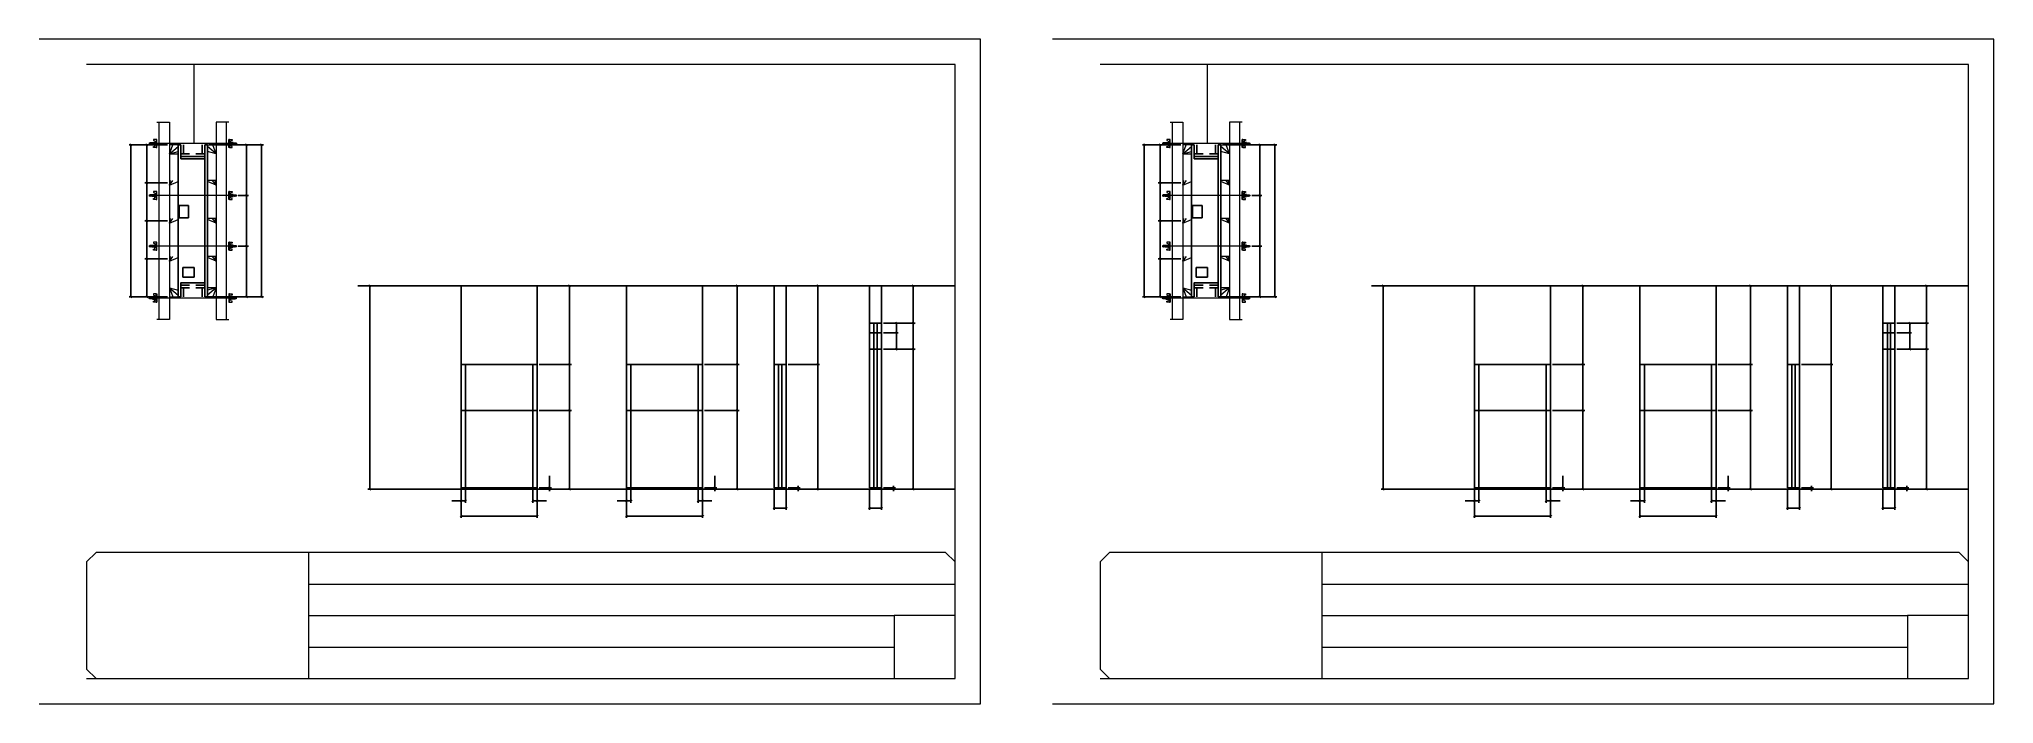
# Model space of a CAD drawing. Header units: metres. Extents: x 2743 to 5826, y 8403 to 9453.
import ezdxf

# ---------------------------------------------------------------- set-up
doc = ezdxf.new("R2010")
doc.units = ezdxf.units.M
for name, color, linetype in [('CHAPA', 7, 'Continuous'), ('COTA', 7, 'Continuous'), ('Hachura', 7, 'Continuous'), ('Madeira', 7, 'Continuous'), ('NIVEL 2° PAV.', 7, 'Continuous'), ('Nível', 7, 'Continuous'), ('Painéis', 7, 'Continuous'), ('Perfil Metálico', 7, 'Continuous'), ('SARR_2.2x7', 7, 'Continuous'), ('SARRAFO', 7, 'Continuous'), ('SARRAFO DE PRESSAO', 7, 'Continuous'), ('Texto Seção', 7, 'Continuous')]:
    doc.layers.add(name, color=color, linetype=linetype)

msp = doc.modelspace()

# ---------------------------------------------------------------- linework, layer by layer
at = {"layer": 'CHAPA', "color": 1, "lineweight": 25}
for points in [[(2966.2, 9285.8), (2962.2, 9285.8), (2962.2, 9045.8), (2966.2, 9045.8)], [(2966.2, 9285.8), (2962.2, 9285.8), (2962.2, 9045.8), (2966.2, 9045.8)], [(3004.2, 9285.8), (3008.2, 9285.8), (3008.2, 9045.8), (3004.2, 9045.8)], [(3004.2, 9285.8), (3008.2, 9285.8), (3008.2, 9045.8), (3004.2, 9045.8)], [(4564.7, 9285.8), (4560.7, 9285.8), (4560.7, 9045.8), (4564.7, 9045.8)], [(4564.7, 9285.8), (4560.7, 9285.8), (4560.7, 9045.8), (4564.7, 9045.8)], [(4602.7, 9285.8), (4606.7, 9285.8), (4606.7, 9045.8), (4602.7, 9045.8)], [(4602.7, 9285.8), (4606.7, 9285.8), (4606.7, 9045.8), (4602.7, 9045.8)], [(3004.2, 9263.8), (3004.2, 9267.4), (2966.2, 9267.4), (2966.2, 9263.8)], [(3004.2, 9263.8), (3004.2, 9267.4), (2966.2, 9267.4), (2966.2, 9263.8)], [(4602.7, 9263.8), (4602.7, 9267.4), (4564.7, 9267.4), (4564.7, 9263.8)], [(4602.7, 9263.8), (4602.7, 9267.4), (4564.7, 9267.4), (4564.7, 9263.8)], [(3004.2, 9064.2), (3004.2, 9067.8), (2966.2, 9067.8), (2966.2, 9064.2)], [(3004.2, 9064.2), (3004.2, 9067.8), (2966.2, 9067.8), (2966.2, 9064.2)], [(4602.7, 9064.2), (4602.7, 9067.8), (4564.7, 9067.8), (4564.7, 9064.2)], [(4602.7, 9064.2), (4602.7, 9067.8), (4564.7, 9067.8), (4564.7, 9064.2)]]:
    msp.add_lwpolyline(points, dxfattribs=at)
at = {"layer": 'COTA', "color": 241, "lineweight": 25}
for p, q in [((2945.2, 9285.8), (2884.6, 9285.8)), ((2887.6, 9045.8), (2887.6, 9285.8)), ((2945.2, 9285.8), (2909.6, 9285.8)), ((2912.6, 9285.8), (2912.6, 9225.8)), ((3011.2, 9285.8), (3096.6, 9285.8)), ((3045.2, 9285.8), (3072.9, 9285.8)), ((3069.9, 9285.8), (3069.9, 9205.9)), ((3093.6, 9045.8), (3093.6, 9285.8)), ((4543.7, 9285.8), (4483.1, 9285.8)), ((4486.1, 9045.8), (4486.1, 9285.8)), ((4543.7, 9285.8), (4508.1, 9285.8)), ((4511.1, 9285.8), (4511.1, 9225.8)), ((4609.7, 9285.8), (4695.1, 9285.8)), ((4643.7, 9285.8), (4671.4, 9285.8)), ((4668.4, 9285.8), (4668.4, 9205.9)), ((4692.1, 9045.8), (4692.1, 9285.8)), ((2945.2, 9225.8), (2909.6, 9225.8)), ((2945.2, 9225.8), (2909.6, 9225.8)), ((2912.6, 9225.8), (2912.6, 9165.8)), ((4543.7, 9225.8), (4508.1, 9225.8)), ((4543.7, 9225.8), (4508.1, 9225.8)), ((4511.1, 9225.8), (4511.1, 9165.8)), ((3057, 9205.9), (3072.9, 9205.9)), ((3057, 9205.9), (3072.9, 9205.9)), ((3069.9, 9205.9), (3069.9, 9125.9)), ((4655.5, 9205.9), (4671.4, 9205.9)), ((4655.5, 9205.9), (4671.4, 9205.9)), ((4668.4, 9205.9), (4668.4, 9125.9)), ((2945.2, 9165.8), (2909.6, 9165.8)), ((2945.2, 9165.8), (2909.6, 9165.8)), ((2912.6, 9105.8), (2912.6, 9165.8)), ((4543.7, 9165.8), (4508.1, 9165.8)), ((4543.7, 9165.8), (4508.1, 9165.8)), ((4511.1, 9105.8), (4511.1, 9165.8)), ((2945.2, 9105.8), (2909.6, 9105.8)), ((2945.2, 9105.8), (2909.6, 9105.8)), ((2912.6, 9105.8), (2912.6, 9045.8)), ((3057, 9125.9), (3072.9, 9125.9)), ((3057, 9125.9), (3072.9, 9125.9)), ((3069.9, 9045.8), (3069.9, 9125.9)), ((4543.7, 9105.8), (4508.1, 9105.8)), ((4543.7, 9105.8), (4508.1, 9105.8)), ((4511.1, 9105.8), (4511.1, 9045.8)), ((4655.5, 9125.9), (4671.4, 9125.9)), ((4655.5, 9125.9), (4671.4, 9125.9)), ((4668.4, 9045.8), (4668.4, 9125.9)), ((2945.2, 9045.8), (2884.6, 9045.8)), ((2945.2, 9045.8), (2909.6, 9045.8)), ((3011.2, 9045.8), (3096.6, 9045.8)), ((3045.2, 9045.8), (3072.9, 9045.8)), ((3528.5, 9063.1), (3408.5, 9063.1)), ((3408.5, 8939.1), (3408.5, 9063.1)), ((3528.5, 8939.1), (3528.5, 9063.1)), ((3789.4, 9063.1), (3669.4, 9063.1)), ((3669.4, 8939.1), (3669.4, 9063.1)), ((3789.4, 8939.1), (3789.4, 9063.1)), ((4543.7, 9045.8), (4483.1, 9045.8)), ((4543.7, 9045.8), (4508.1, 9045.8)), ((4609.7, 9045.8), (4695.1, 9045.8)), ((4643.7, 9045.8), (4671.4, 9045.8)), ((5127, 9063.1), (5007, 9063.1)), ((5007, 8939.1), (5007, 9063.1)), ((5127, 8939.1), (5127, 9063.1)), ((5387.9, 9063.1), (5267.9, 9063.1)), ((5267.9, 8939.1), (5267.9, 9063.1)), ((5387.9, 8939.1), (5387.9, 9063.1))]:
    msp.add_line(p, q, dxfattribs=at)
at = {"layer": 'COTA', "color": 0, "lineweight": 25}
for p, q in [((2889.1, 9284.3), (2886.1, 9287.3)), ((2914.1, 9284.3), (2911.1, 9287.3)), ((3071.4, 9284.3), (3068.4, 9287.3)), ((3095.1, 9284.3), (3092.1, 9287.3)), ((4487.6, 9284.3), (4484.6, 9287.3)), ((4512.6, 9284.3), (4509.6, 9287.3)), ((4669.9, 9284.3), (4666.9, 9287.3)), ((4693.6, 9284.3), (4690.6, 9287.3)), ((2911.1, 9227.3), (2914.1, 9224.3)), ((2914.1, 9224.3), (2911.1, 9227.3)), ((4509.6, 9227.3), (4512.6, 9224.3)), ((4512.6, 9224.3), (4509.6, 9227.3)), ((3068.4, 9207.4), (3071.4, 9204.4)), ((3071.4, 9204.4), (3068.4, 9207.4)), ((4666.9, 9207.4), (4669.9, 9204.4)), ((4669.9, 9204.4), (4666.9, 9207.4)), ((2911.1, 9167.3), (2914.1, 9164.3)), ((2914.1, 9164.3), (2911.1, 9167.3)), ((4509.6, 9167.3), (4512.6, 9164.3)), ((4512.6, 9164.3), (4509.6, 9167.3)), ((3071.4, 9124.4), (3068.4, 9127.4)), ((3068.4, 9127.4), (3071.4, 9124.4)), ((4669.9, 9124.4), (4666.9, 9127.4)), ((4666.9, 9127.4), (4669.9, 9124.4)), ((2914.1, 9104.3), (2911.1, 9107.3)), ((2911.1, 9107.3), (2914.1, 9104.3)), ((4512.6, 9104.3), (4509.6, 9107.3)), ((4509.6, 9107.3), (4512.6, 9104.3)), ((2886.1, 9047.3), (2889.1, 9044.3)), ((2911.1, 9047.3), (2914.1, 9044.3)), ((3068.4, 9047.3), (3071.4, 9044.3)), ((3092.1, 9047.3), (3095.1, 9044.3)), ((3580.8, 9061.6), (3577.8, 9064.6)), ((3845.4, 9061.6), (3842.4, 9064.6)), ((3972.4, 9061.6), (3969.4, 9064.6)), ((4122.9, 9061.6), (4119.9, 9064.6)), ((4484.6, 9047.3), (4487.6, 9044.3)), ((4509.6, 9047.3), (4512.6, 9044.3)), ((4666.9, 9047.3), (4669.9, 9044.3)), ((4690.6, 9047.3), (4693.6, 9044.3)), ((5179.3, 9061.6), (5176.3, 9064.6)), ((5443.9, 9061.6), (5440.9, 9064.6)), ((5570.9, 9061.6), (5567.9, 9064.6)), ((5721.4, 9061.6), (5718.4, 9064.6)), ((4119.9, 9005.6), (4122.9, 9002.6)), ((5718.4, 9005.6), (5721.4, 9002.6)), ((4122.9, 8961.6), (4119.9, 8964.6)), ((5721.4, 8961.6), (5718.4, 8964.6)), ((3580.8, 8937.6), (3577.8, 8940.6)), ((3577.8, 8940.6), (3580.8, 8937.6)), ((3845.4, 8937.6), (3842.4, 8940.6)), ((3842.4, 8940.6), (3845.4, 8937.6)), ((3969.4, 8940.6), (3972.4, 8937.6)), ((3972.4, 8937.6), (3969.4, 8940.6)), ((5179.3, 8937.6), (5176.3, 8940.6)), ((5176.3, 8940.6), (5179.3, 8937.6)), ((5443.9, 8937.6), (5440.9, 8940.6)), ((5440.9, 8940.6), (5443.9, 8937.6)), ((5567.9, 8940.6), (5570.9, 8937.6)), ((5570.9, 8937.6), (5567.9, 8940.6)), ((3580.8, 8864.6), (3577.8, 8867.6)), ((3577.8, 8867.6), (3580.8, 8864.6)), ((3845.4, 8864.6), (3842.4, 8867.6)), ((3842.4, 8867.6), (3845.4, 8864.6)), ((5179.3, 8864.6), (5176.3, 8867.6)), ((5176.3, 8867.6), (5179.3, 8864.6)), ((5443.9, 8864.6), (5440.9, 8867.6)), ((5440.9, 8867.6), (5443.9, 8864.6)), ((3546.3, 8745.6), (3549.3, 8742.6)), ((3549.3, 8740.6), (3546.3, 8743.6)), ((3577.8, 8743.6), (3580.8, 8740.6)), ((3807.1, 8745.6), (3810.1, 8742.6)), ((3810.1, 8740.6), (3807.1, 8743.6)), ((3842.4, 8743.6), (3845.4, 8740.6)), ((3938.6, 8745.6), (3941.6, 8742.6)), ((3941.6, 8740.6), (3938.6, 8743.6)), ((3969.4, 8743.6), (3972.4, 8740.6)), ((4089.1, 8745.6), (4092.1, 8742.6)), ((4092.1, 8740.6), (4089.1, 8743.6)), ((4119.9, 8743.6), (4122.9, 8740.6)), ((5144.8, 8745.6), (5147.8, 8742.6)), ((5147.8, 8740.6), (5144.8, 8743.6)), ((5176.3, 8743.6), (5179.3, 8740.6)), ((5405.6, 8745.6), (5408.6, 8742.6)), ((5408.6, 8740.6), (5405.6, 8743.6)), ((5440.9, 8743.6), (5443.9, 8740.6)), ((5537.1, 8745.6), (5540.1, 8742.6)), ((5540.1, 8740.6), (5537.1, 8743.6)), ((5567.9, 8743.6), (5570.9, 8740.6)), ((5687.6, 8745.6), (5690.6, 8742.6)), ((5690.6, 8740.6), (5687.6, 8743.6)), ((5718.4, 8743.6), (5721.4, 8740.6)), ((3410, 8725.1), (3407, 8722.1)), ((3410, 8701), (3407, 8698)), ((3414, 8722.1), (3417, 8725.1)), ((3523, 8725.1), (3520, 8722.1)), ((3527, 8722.1), (3530, 8725.1)), ((3527, 8698), (3530, 8701)), ((3670.9, 8725.1), (3667.9, 8722.1)), ((3670.9, 8701), (3667.9, 8698)), ((3674.9, 8722.1), (3677.9, 8725.1)), ((3783.9, 8725.1), (3780.9, 8722.1)), ((3787.9, 8722.1), (3790.9, 8725.1)), ((3787.9, 8698), (3790.9, 8701)), ((3903.7, 8713.7), (3900.7, 8710.7)), ((3919.7, 8710.7), (3922.7, 8713.7)), ((4054.2, 8713.7), (4051.2, 8710.7)), ((4070.2, 8710.7), (4073.2, 8713.7)), ((5008.5, 8725.1), (5005.5, 8722.1)), ((5008.5, 8701), (5005.5, 8698)), ((5012.5, 8722.1), (5015.5, 8725.1)), ((5121.5, 8725.1), (5118.5, 8722.1)), ((5125.5, 8722.1), (5128.5, 8725.1)), ((5125.5, 8698), (5128.5, 8701)), ((5269.4, 8725.1), (5266.4, 8722.1)), ((5269.4, 8701), (5266.4, 8698)), ((5273.4, 8722.1), (5276.4, 8725.1)), ((5382.4, 8725.1), (5379.4, 8722.1)), ((5386.4, 8722.1), (5389.4, 8725.1)), ((5386.4, 8698), (5389.4, 8701)), ((5502.2, 8713.7), (5499.2, 8710.7)), ((5518.2, 8710.7), (5521.2, 8713.7)), ((5652.7, 8713.7), (5649.7, 8710.7)), ((5668.7, 8710.7), (5671.7, 8713.7))]:
    msp.add_line(p, q, dxfattribs=at)
at = {"layer": 'COTA', "color": 180, "lineweight": 25}
for p, q in [((2978.6, 9190), (2963.6, 9190)), ((2963.6, 9190), (2963.6, 9170.7)), ((2978.6, 9170.7), (2978.6, 9190)), ((4577.1, 9190), (4562.1, 9190)), ((4562.1, 9190), (4562.1, 9170.7)), ((4577.1, 9170.7), (4577.1, 9190)), ((2963.6, 9170.7), (2978.6, 9170.7)), ((4562.1, 9170.7), (4577.1, 9170.7)), ((2987.4, 9091.8), (2969.4, 9091.8)), ((2969.4, 9091.8), (2969.4, 9076.8)), ((2969.4, 9076.8), (2987.4, 9076.8)), ((2987.4, 9076.8), (2987.4, 9091.8)), ((4585.9, 9091.8), (4567.9, 9091.8)), ((4567.9, 9091.8), (4567.9, 9076.8)), ((4567.9, 9076.8), (4585.9, 9076.8)), ((4585.9, 9076.8), (4585.9, 9091.8))]:
    msp.add_line(p, q, dxfattribs=at)
at = {"layer": 'COTA', "color": 4, "lineweight": 25}
for p, q in [((3531.5, 9063.1), (3582.3, 9063.1)), ((3579.3, 8939.1), (3579.3, 9063.1)), ((3792.4, 9063.1), (3846.9, 9063.1)), ((3843.9, 8939.1), (3843.9, 9063.1)), ((3924.2, 9063.1), (3973.9, 9063.1)), ((3970.9, 8939.1), (3970.9, 9063.1)), ((4074.7, 9063.1), (4124.4, 9063.1)), ((4121.4, 9004.1), (4121.4, 9063.1)), ((5130, 9063.1), (5180.8, 9063.1)), ((5177.8, 8939.1), (5177.8, 9063.1)), ((5390.9, 9063.1), (5445.4, 9063.1)), ((5442.4, 8939.1), (5442.4, 9063.1)), ((5522.7, 9063.1), (5572.4, 9063.1)), ((5569.4, 8939.1), (5569.4, 9063.1)), ((5673.2, 9063.1), (5722.9, 9063.1)), ((5719.9, 9004.1), (5719.9, 9063.1)), ((4074.7, 9004.1), (4124.4, 9004.1)), ((5673.2, 9004.1), (5722.9, 9004.1)), ((4074.7, 8963.1), (4124.4, 8963.1)), ((4121.4, 8742.1), (4121.4, 8963.1)), ((5673.2, 8963.1), (5722.9, 8963.1)), ((5719.9, 8742.1), (5719.9, 8963.1)), ((3531.5, 8939.1), (3582.3, 8939.1)), ((3531.5, 8939.1), (3582.3, 8939.1)), ((3579.3, 8866.1), (3579.3, 8939.1)), ((3792.4, 8939.1), (3846.9, 8939.1)), ((3792.4, 8939.1), (3846.9, 8939.1)), ((3843.9, 8866.1), (3843.9, 8939.1)), ((3924.2, 8939.1), (3973.9, 8939.1)), ((3924.2, 8939.1), (3973.9, 8939.1)), ((3970.9, 8742.1), (3970.9, 8939.1)), ((5130, 8939.1), (5180.8, 8939.1)), ((5130, 8939.1), (5180.8, 8939.1)), ((5177.8, 8866.1), (5177.8, 8939.1)), ((5390.9, 8939.1), (5445.4, 8939.1)), ((5390.9, 8939.1), (5445.4, 8939.1)), ((5442.4, 8866.1), (5442.4, 8939.1)), ((5522.7, 8939.1), (5572.4, 8939.1)), ((5522.7, 8939.1), (5572.4, 8939.1)), ((5569.4, 8742.1), (5569.4, 8939.1)), ((3531.5, 8866.1), (3582.3, 8866.1)), ((3531.5, 8866.1), (3582.3, 8866.1)), ((3579.3, 8742.1), (3579.3, 8866.1)), ((3792.4, 8866.1), (3846.9, 8866.1)), ((3792.4, 8866.1), (3846.9, 8866.1)), ((3843.9, 8742.1), (3843.9, 8866.1)), ((5130, 8866.1), (5180.8, 8866.1)), ((5130, 8866.1), (5180.8, 8866.1)), ((5177.8, 8742.1), (5177.8, 8866.1)), ((5390.9, 8866.1), (5445.4, 8866.1)), ((5390.9, 8866.1), (5445.4, 8866.1)), ((5442.4, 8742.1), (5442.4, 8866.1)), ((3547.8, 8744.1), (3547.8, 8762.9)), ((3808.6, 8744.1), (3808.6, 8762.9)), ((5146.3, 8744.1), (5146.3, 8762.9)), ((5407.1, 8744.1), (5407.1, 8762.9)), ((3408.5, 8741.1), (3408.5, 8696.5)), ((3408.5, 8739.1), (3408.5, 8720.6)), ((3415.5, 8741.1), (3415.5, 8720.6)), ((3521.5, 8741.1), (3521.5, 8720.6)), ((3528.5, 8741.1), (3528.5, 8696.5)), ((3528.5, 8739.1), (3528.5, 8720.6)), ((3531.5, 8744.1), (3550.8, 8744.1)), ((3531.5, 8742.1), (3550.8, 8742.1)), ((3531.5, 8742.1), (3582.3, 8742.1)), ((3547.8, 8742.1), (3547.8, 8744.1)), ((3547.8, 8742.1), (3547.8, 8739.1)), ((3669.4, 8741.1), (3669.4, 8696.5)), ((3669.4, 8739.1), (3669.4, 8720.6)), ((3676.4, 8741.1), (3676.4, 8720.6)), ((3782.4, 8741.1), (3782.4, 8720.6)), ((3789.4, 8741.1), (3789.4, 8696.5)), ((3789.4, 8739.1), (3789.4, 8720.6)), ((3792.4, 8744.1), (3811.6, 8744.1)), ((3792.4, 8742.1), (3811.6, 8742.1)), ((3792.4, 8742.1), (3846.9, 8742.1)), ((3808.6, 8742.1), (3808.6, 8744.1)), ((3808.6, 8742.1), (3808.6, 8739.1)), ((3902.2, 8741.1), (3902.2, 8709.2)), ((3921.2, 8741.1), (3921.2, 8709.2)), ((3924.2, 8744.1), (3943.1, 8744.1)), ((3924.2, 8742.1), (3943.1, 8742.1)), ((3924.2, 8742.1), (3973.9, 8742.1)), ((3940.1, 8744.1), (3940.1, 8747.1)), ((3940.1, 8742.1), (3940.1, 8744.1)), ((3940.1, 8742.1), (3940.1, 8739.1)), ((4052.7, 8741.1), (4052.7, 8709.2)), ((4071.7, 8741.1), (4071.7, 8709.2)), ((4074.7, 8744.1), (4093.6, 8744.1)), ((4074.7, 8742.1), (4093.6, 8742.1)), ((4074.7, 8742.1), (4124.4, 8742.1)), ((4090.6, 8744.1), (4090.6, 8747.1)), ((4090.6, 8742.1), (4090.6, 8744.1)), ((4090.6, 8742.1), (4090.6, 8739.1)), ((5007, 8741.1), (5007, 8696.5)), ((5007, 8739.1), (5007, 8720.6)), ((5014, 8741.1), (5014, 8720.6)), ((5120, 8741.1), (5120, 8720.6)), ((5127, 8741.1), (5127, 8696.5)), ((5127, 8739.1), (5127, 8720.6)), ((5130, 8744.1), (5149.3, 8744.1)), ((5130, 8742.1), (5149.3, 8742.1)), ((5130, 8742.1), (5180.8, 8742.1)), ((5146.3, 8742.1), (5146.3, 8744.1)), ((5146.3, 8742.1), (5146.3, 8739.1)), ((5267.9, 8741.1), (5267.9, 8696.5)), ((5267.9, 8739.1), (5267.9, 8720.6)), ((5274.9, 8741.1), (5274.9, 8720.6)), ((5380.9, 8741.1), (5380.9, 8720.6)), ((5387.9, 8741.1), (5387.9, 8696.5)), ((5387.9, 8739.1), (5387.9, 8720.6)), ((5390.9, 8744.1), (5410.1, 8744.1)), ((5390.9, 8742.1), (5410.1, 8742.1)), ((5390.9, 8742.1), (5445.4, 8742.1)), ((5407.1, 8742.1), (5407.1, 8744.1)), ((5407.1, 8742.1), (5407.1, 8739.1)), ((5500.7, 8741.1), (5500.7, 8709.2)), ((5519.7, 8741.1), (5519.7, 8709.2)), ((5522.7, 8744.1), (5541.6, 8744.1)), ((5522.7, 8742.1), (5541.6, 8742.1)), ((5522.7, 8742.1), (5572.4, 8742.1)), ((5538.6, 8744.1), (5538.6, 8747.1)), ((5538.6, 8742.1), (5538.6, 8744.1)), ((5538.6, 8742.1), (5538.6, 8739.1)), ((5651.2, 8741.1), (5651.2, 8709.2)), ((5670.2, 8741.1), (5670.2, 8709.2)), ((5673.2, 8744.1), (5692.1, 8744.1)), ((5673.2, 8742.1), (5692.1, 8742.1)), ((5673.2, 8742.1), (5722.9, 8742.1)), ((5689.1, 8744.1), (5689.1, 8747.1)), ((5689.1, 8742.1), (5689.1, 8744.1)), ((5689.1, 8742.1), (5689.1, 8739.1)), ((3408.5, 8723.6), (3393.8, 8723.6)), ((3415.5, 8723.6), (3408.5, 8723.6)), ((3528.5, 8699.5), (3408.5, 8699.5)), ((3521.5, 8723.6), (3528.5, 8723.6)), ((3528.5, 8723.6), (3543.3, 8723.6)), ((3669.4, 8723.6), (3654.7, 8723.6)), ((3676.4, 8723.6), (3669.4, 8723.6)), ((3789.4, 8699.5), (3669.4, 8699.5)), ((3782.4, 8723.6), (3789.4, 8723.6)), ((3789.4, 8723.6), (3804.1, 8723.6)), ((3902.2, 8712.2), (3921.2, 8712.2)), ((4052.7, 8712.2), (4071.7, 8712.2)), ((5007, 8723.6), (4992.3, 8723.6)), ((5014, 8723.6), (5007, 8723.6)), ((5127, 8699.5), (5007, 8699.5)), ((5120, 8723.6), (5127, 8723.6)), ((5127, 8723.6), (5141.8, 8723.6)), ((5267.9, 8723.6), (5253.2, 8723.6)), ((5274.9, 8723.6), (5267.9, 8723.6)), ((5387.9, 8699.5), (5267.9, 8699.5)), ((5380.9, 8723.6), (5387.9, 8723.6)), ((5387.9, 8723.6), (5402.6, 8723.6)), ((5500.7, 8712.2), (5519.7, 8712.2)), ((5651.2, 8712.2), (5670.2, 8712.2))]:
    msp.add_line(p, q, dxfattribs=at)
at = {"layer": 'COTA', "color": 241, "lineweight": 25}
for points in [[(3921.2, 8939.1), (3921.2, 9063.1), (3902.2, 9063.1), (3902.2, 8939.1)], [(4071.7, 9004.1), (4071.7, 9063.1), (4052.7, 9063.1), (4052.7, 9004.1)], [(5519.7, 8939.1), (5519.7, 9063.1), (5500.7, 9063.1), (5500.7, 8939.1)], [(5670.2, 9004.1), (5670.2, 9063.1), (5651.2, 9063.1), (5651.2, 9004.1)]]:
    msp.add_lwpolyline(points, dxfattribs=at)
at = {"layer": 'Hachura', "color": 0, "lineweight": 9}
for p, q in [((2916.7, 9288.8), (2916.4, 9288.5)), ((2916.4, 9288.5), (2916.4, 9287.2)), ((2916.7, 9286.9), (2916.4, 9287.2)), ((2917, 9288.8), (2916.7, 9288.8)), ((2916.7, 9286.9), (2916.7, 9288.8)), ((2917.4, 9286.9), (2916.7, 9288.2)), ((2917.3, 9286.8), (2916.7, 9287.9)), ((2916.7, 9287.4), (2917.1, 9286.8)), ((2916.7, 9287.2), (2916.8, 9286.9)), ((2917, 9288.8), (2918, 9286.9)), ((2917, 9288.8), (2918, 9286.9)), ((2917.1, 9288.9), (2918.2, 9286.8)), ((2918.4, 9286.8), (2917.4, 9288.9)), ((2917.4, 9286.9), (2918, 9286.9)), ((2918.2, 9288.8), (2917.6, 9288.8)), ((2918.5, 9286.9), (2917.6, 9288.8)), ((2918.2, 9288.8), (2919.2, 9286.9)), ((2918.3, 9288.9), (2919.4, 9286.8)), ((2919.6, 9286.8), (2918.5, 9288.9)), ((2919.2, 9286.9), (2918.5, 9286.9)), ((2919.4, 9288.8), (2918.7, 9288.8)), ((2919.7, 9286.9), (2918.7, 9288.8)), ((2918.9, 9288.8), (2918.7, 9288.8)), ((2919.4, 9288.8), (2920.3, 9286.9)), ((2919.5, 9288.9), (2920.5, 9286.8)), ((2920.8, 9286.8), (2919.7, 9288.9)), ((2919.9, 9286.9), (2919.7, 9286.9)), ((2920.5, 9288.8), (2919.9, 9288.8)), ((2920.8, 9286.9), (2919.9, 9288.8)), ((2919.9, 9286.9), (2920.3, 9286.9)), ((2920.5, 9288.8), (2921.5, 9286.9)), ((2920.8, 9286.9), (2921.5, 9286.9)), ((2921.5, 9287.7), (2920.9, 9288.9)), ((2921.5, 9287.9), (2921, 9288.8)), ((2921.5, 9288.8), (2921, 9288.8)), ((2921.5, 9286.1), (2921.5, 9289.5)), ((2921.5, 9289.5), (2924.7, 9289.5)), ((2921.5, 9288.5), (2924.7, 9288.5)), ((2921.5, 9286.9), (2924.7, 9286.9)), ((2924.7, 9286.1), (2921.5, 9286.1)), ((2921.6, 9286.1), (2921.6, 9289.5)), ((2923, 9294.3), (2923, 9292.6)), ((2923, 9292.6), (2925.2, 9292)), ((2923, 9283), (2925.2, 9283.6)), ((2923, 9281.4), (2923, 9283)), ((2927.3, 9281.4), (2923, 9281.4)), ((2928.2, 9294.3), (2923.1, 9294.3)), ((2924.7, 9289.7), (2924.7, 9285.9)), ((2927.3, 9289.7), (2924.7, 9289.7)), ((2924.7, 9285.9), (2924.7, 9286.1)), ((2924.7, 9285.9), (2924.7, 9286.1)), ((2924.7, 9285.9), (2927.3, 9285.9)), ((2927.3, 9288.1), (2925.3, 9288.1)), ((2925.3, 9287.6), (2927.3, 9287.6)), ((2925.5, 9291.7), (2925.5, 9289.7)), ((2925.5, 9283.9), (2925.5, 9285.9)), ((2927.3, 9294.3), (2927.3, 9281.4)), ((2927.3, 9294.3), (2927.3, 9289.1)), ((2927.3, 9294.1), (2928.2, 9294.1)), ((2927.3, 9293.9), (2928.2, 9293.9)), ((2927.3, 9293.6), (2928.2, 9293.6)), ((2927.3, 9293.1), (2928.2, 9293.1)), ((2927.3, 9292.3), (2928.2, 9292.3)), ((2927.3, 9290.9), (2928.2, 9290.9)), ((2927.3, 9287.8), (2927.3, 9289.7)), ((2927.3, 9289.1), (2927.3, 9288.5)), ((2927.3, 9287.8), (2928.2, 9287.8)), ((2927.3, 9284.8), (2928.2, 9284.8)), ((2927.3, 9283.4), (2928.2, 9283.4)), ((2927.3, 9282.5), (2928.2, 9282.5)), ((2927.3, 9282), (2928.2, 9282)), ((2927.3, 9281.7), (2928.2, 9281.7)), ((2927.3, 9281.5), (2928.2, 9281.5)), ((2927.3, 9281.4), (2928.2, 9281.4)), ((2927.6, 9288.8), (2927.4, 9288.8)), ((2927.4, 9286.8), (2927.9, 9286.8)), ((2928, 9288.8), (2927.6, 9288.8)), ((2928.2, 9281.4), (2928.2, 9294.3)), ((2928.2, 9282.3), (2928.2, 9290.1)), ((3042.2, 9281.4), (3042.2, 9294.3)), ((3042.2, 9294.3), (3047.3, 9294.3)), ((3043.1, 9294.1), (3042.2, 9294.1)), ((3043.1, 9293.9), (3042.2, 9293.9)), ((3043.1, 9293.6), (3042.2, 9293.6)), ((3043.1, 9293.1), (3042.2, 9293.1)), ((3043.1, 9292.3), (3042.2, 9292.3)), ((3043.1, 9290.9), (3042.2, 9290.9)), ((3042.2, 9282.3), (3042.2, 9290.1)), ((3043.1, 9287.8), (3042.2, 9287.8)), ((3043.1, 9284.8), (3042.2, 9284.8)), ((3043.1, 9283.4), (3042.2, 9283.4)), ((3043.1, 9282.5), (3042.2, 9282.5)), ((3043.1, 9282), (3042.2, 9282)), ((3043.1, 9281.7), (3042.2, 9281.7)), ((3043.1, 9281.5), (3042.2, 9281.5)), ((3043.1, 9281.4), (3042.2, 9281.4)), ((3042.3, 9288.8), (3042.8, 9288.8)), ((3043, 9286.8), (3042.5, 9286.8)), ((3042.8, 9288.8), (3043, 9288.8)), ((3043.1, 9294.3), (3043.1, 9281.4)), ((3043.1, 9294.3), (3043.1, 9289.1)), ((3043.1, 9287.8), (3043.1, 9289.7)), ((3043.1, 9289.7), (3045.7, 9289.7)), ((3043.1, 9289.1), (3043.1, 9288.5)), ((3043.1, 9288.1), (3045.1, 9288.1)), ((3045.1, 9287.6), (3043.1, 9287.6)), ((3045.7, 9285.9), (3043.1, 9285.9)), ((3043.1, 9281.4), (3047.4, 9281.4)), ((3044.9, 9291.7), (3044.9, 9289.7)), ((3044.9, 9283.9), (3044.9, 9285.9)), ((3047.4, 9292.6), (3045.1, 9292)), ((3047.4, 9283), (3045.1, 9283.6)), ((3045.7, 9289.7), (3045.7, 9285.9)), ((3048.9, 9289.5), (3045.7, 9289.5)), ((3048.9, 9288.5), (3045.7, 9288.5)), ((3048.9, 9286.9), (3045.7, 9286.9)), ((3045.7, 9286.1), (3048.9, 9286.1)), ((3045.7, 9285.9), (3045.7, 9286.1)), ((3045.7, 9285.9), (3045.7, 9286.1)), ((3047.4, 9294.3), (3047.4, 9292.6)), ((3047.4, 9281.4), (3047.4, 9283)), ((3048.8, 9286.1), (3048.8, 9289.5)), ((3048.9, 9286.1), (3048.9, 9289.5)), ((3048.9, 9287.7), (3049.5, 9288.9)), ((3049.9, 9288.8), (3048.9, 9286.9)), ((3048.9, 9287.9), (3049.4, 9288.8)), ((3048.9, 9288.8), (3049.4, 9288.8)), ((3049.5, 9286.9), (3048.9, 9286.9)), ((3049.5, 9286.9), (3050.5, 9288.8)), ((3049.6, 9286.8), (3050.7, 9288.9)), ((3050.9, 9288.9), (3049.9, 9286.8)), ((3049.9, 9288.8), (3050.5, 9288.8)), ((3051, 9288.8), (3050.1, 9286.9)), ((3050.5, 9286.9), (3050.1, 9286.9)), ((3050.5, 9286.9), (3050.7, 9286.9)), ((3050.7, 9286.9), (3051.7, 9288.8)), ((3050.8, 9286.8), (3051.9, 9288.9)), ((3052.1, 9288.9), (3051, 9286.8)), ((3051, 9288.8), (3051.7, 9288.8)), ((3052.2, 9288.8), (3051.2, 9286.9)), ((3051.2, 9286.9), (3051.9, 9286.9)), ((3051.5, 9288.8), (3051.7, 9288.8)), ((3051.9, 9286.8), (3053, 9288.9)), ((3051.9, 9286.9), (3052.8, 9288.8)), ((3053.3, 9288.9), (3052.2, 9286.8)), ((3052.2, 9288.8), (3052.8, 9288.8)), ((3053.4, 9288.8), (3052.4, 9286.9)), ((3053.4, 9288.8), (3052.4, 9286.9)), ((3053, 9286.9), (3052.4, 9286.9)), ((3053, 9286.9), (3053.7, 9288.2)), ((3053.1, 9286.8), (3053.7, 9287.9)), ((3053.7, 9287.4), (3053.3, 9286.8)), ((3053.4, 9288.8), (3053.7, 9288.8)), ((3053.7, 9287.2), (3053.5, 9286.9)), ((3053.7, 9288.8), (3054, 9288.5)), ((3053.7, 9286.9), (3053.7, 9288.8)), ((3053.7, 9286.9), (3054, 9287.2)), ((3054, 9288.5), (3054, 9287.2)), ((4515.2, 9288.8), (4514.9, 9288.5)), ((4514.9, 9288.5), (4514.9, 9287.2)), ((4515.2, 9286.9), (4514.9, 9287.2)), ((4515.5, 9288.8), (4515.2, 9288.8)), ((4515.2, 9286.9), (4515.2, 9288.8)), ((4515.9, 9286.9), (4515.2, 9288.2)), ((4515.8, 9286.8), (4515.2, 9287.9)), ((4515.2, 9287.4), (4515.6, 9286.8)), ((4515.2, 9287.2), (4515.3, 9286.9)), ((4515.5, 9288.8), (4516.5, 9286.9)), ((4515.5, 9288.8), (4516.5, 9286.9)), ((4515.6, 9288.9), (4516.7, 9286.8)), ((4516.9, 9286.8), (4515.9, 9288.9)), ((4515.9, 9286.9), (4516.5, 9286.9)), ((4516.7, 9288.8), (4516.1, 9288.8)), ((4517, 9286.9), (4516.1, 9288.8)), ((4516.7, 9288.8), (4517.7, 9286.9)), ((4516.8, 9288.9), (4517.9, 9286.8)), ((4518.1, 9286.8), (4517, 9288.9)), ((4517.7, 9286.9), (4517, 9286.9)), ((4517.9, 9288.8), (4517.2, 9288.8)), ((4518.2, 9286.9), (4517.2, 9288.8)), ((4517.4, 9288.8), (4517.2, 9288.8)), ((4517.9, 9288.8), (4518.8, 9286.9)), ((4518, 9288.9), (4519, 9286.8)), ((4519.3, 9286.8), (4518.2, 9288.9)), ((4518.4, 9286.9), (4518.2, 9286.9)), ((4519, 9288.8), (4518.4, 9288.8)), ((4519.3, 9286.9), (4518.4, 9288.8)), ((4518.4, 9286.9), (4518.8, 9286.9)), ((4519, 9288.8), (4520, 9286.9)), ((4519.3, 9286.9), (4520, 9286.9)), ((4520, 9287.7), (4519.4, 9288.9)), ((4520, 9287.9), (4519.5, 9288.8)), ((4520, 9288.8), (4519.5, 9288.8)), ((4520, 9286.1), (4520, 9289.5)), ((4520, 9289.5), (4523.2, 9289.5)), ((4520, 9288.5), (4523.2, 9288.5)), ((4520, 9286.9), (4523.2, 9286.9)), ((4523.2, 9286.1), (4520, 9286.1)), ((4520.1, 9286.1), (4520.1, 9289.5)), ((4521.5, 9294.3), (4521.5, 9292.6)), ((4521.5, 9292.6), (4523.7, 9292)), ((4521.5, 9283), (4523.7, 9283.6)), ((4521.5, 9281.4), (4521.5, 9283)), ((4525.8, 9281.4), (4521.5, 9281.4)), ((4526.7, 9294.3), (4521.6, 9294.3)), ((4523.2, 9289.7), (4523.2, 9285.9)), ((4525.8, 9289.7), (4523.2, 9289.7)), ((4523.2, 9285.9), (4523.2, 9286.1)), ((4523.2, 9285.9), (4523.2, 9286.1)), ((4523.2, 9285.9), (4525.8, 9285.9)), ((4525.8, 9288.1), (4523.8, 9288.1)), ((4523.8, 9287.6), (4525.8, 9287.6)), ((4524, 9291.7), (4524, 9289.7)), ((4524, 9283.9), (4524, 9285.9)), ((4525.8, 9294.3), (4525.8, 9281.4)), ((4525.8, 9294.3), (4525.8, 9289.1)), ((4525.8, 9294.1), (4526.7, 9294.1)), ((4525.8, 9293.9), (4526.7, 9293.9)), ((4525.8, 9293.6), (4526.7, 9293.6)), ((4525.8, 9293.1), (4526.7, 9293.1)), ((4525.8, 9292.3), (4526.7, 9292.3)), ((4525.8, 9290.9), (4526.7, 9290.9)), ((4525.8, 9287.8), (4525.8, 9289.7)), ((4525.8, 9289.1), (4525.8, 9288.5)), ((4525.8, 9287.8), (4526.7, 9287.8)), ((4525.8, 9284.8), (4526.7, 9284.8)), ((4525.8, 9283.4), (4526.7, 9283.4)), ((4525.8, 9282.5), (4526.7, 9282.5)), ((4525.8, 9282), (4526.7, 9282)), ((4525.8, 9281.7), (4526.7, 9281.7)), ((4525.8, 9281.5), (4526.7, 9281.5)), ((4525.8, 9281.4), (4526.7, 9281.4)), ((4526.1, 9288.8), (4525.9, 9288.8)), ((4525.9, 9286.8), (4526.4, 9286.8)), ((4526.5, 9288.8), (4526.1, 9288.8)), ((4526.7, 9281.4), (4526.7, 9294.3)), ((4526.7, 9282.3), (4526.7, 9290.1)), ((4640.7, 9281.4), (4640.7, 9294.3)), ((4640.7, 9294.3), (4645.8, 9294.3)), ((4641.6, 9294.1), (4640.7, 9294.1)), ((4641.6, 9293.9), (4640.7, 9293.9)), ((4641.6, 9293.6), (4640.7, 9293.6)), ((4641.6, 9293.1), (4640.7, 9293.1)), ((4641.6, 9292.3), (4640.7, 9292.3)), ((4641.6, 9290.9), (4640.7, 9290.9)), ((4640.7, 9282.3), (4640.7, 9290.1)), ((4641.6, 9287.8), (4640.7, 9287.8)), ((4641.6, 9284.8), (4640.7, 9284.8)), ((4641.6, 9283.4), (4640.7, 9283.4)), ((4641.6, 9282.5), (4640.7, 9282.5)), ((4641.6, 9282), (4640.7, 9282)), ((4641.6, 9281.7), (4640.7, 9281.7)), ((4641.6, 9281.5), (4640.7, 9281.5)), ((4641.6, 9281.4), (4640.7, 9281.4)), ((4640.8, 9288.8), (4641.3, 9288.8)), ((4641.5, 9286.8), (4641, 9286.8)), ((4641.3, 9288.8), (4641.5, 9288.8)), ((4641.6, 9294.3), (4641.6, 9281.4)), ((4641.6, 9294.3), (4641.6, 9289.1)), ((4641.6, 9287.8), (4641.6, 9289.7)), ((4641.6, 9289.7), (4644.2, 9289.7)), ((4641.6, 9289.1), (4641.6, 9288.5)), ((4641.6, 9288.1), (4643.6, 9288.1)), ((4643.6, 9287.6), (4641.6, 9287.6)), ((4644.2, 9285.9), (4641.6, 9285.9)), ((4641.6, 9281.4), (4645.9, 9281.4)), ((4643.4, 9291.7), (4643.4, 9289.7)), ((4643.4, 9283.9), (4643.4, 9285.9)), ((4645.9, 9292.6), (4643.6, 9292)), ((4645.9, 9283), (4643.6, 9283.6)), ((4644.2, 9289.7), (4644.2, 9285.9)), ((4647.4, 9289.5), (4644.2, 9289.5)), ((4647.4, 9288.5), (4644.2, 9288.5)), ((4647.4, 9286.9), (4644.2, 9286.9)), ((4644.2, 9286.1), (4647.4, 9286.1)), ((4644.2, 9285.9), (4644.2, 9286.1)), ((4644.2, 9285.9), (4644.2, 9286.1)), ((4645.9, 9294.3), (4645.9, 9292.6)), ((4645.9, 9281.4), (4645.9, 9283)), ((4647.3, 9286.1), (4647.3, 9289.5)), ((4647.4, 9286.1), (4647.4, 9289.5)), ((4647.4, 9287.7), (4648, 9288.9)), ((4648.4, 9288.8), (4647.4, 9286.9)), ((4647.4, 9287.9), (4647.9, 9288.8)), ((4647.4, 9288.8), (4647.9, 9288.8)), ((4648, 9286.9), (4647.4, 9286.9)), ((4648, 9286.9), (4649, 9288.8)), ((4648.1, 9286.8), (4649.2, 9288.9)), ((4649.4, 9288.9), (4648.4, 9286.8)), ((4648.4, 9288.8), (4649, 9288.8)), ((4649.5, 9288.8), (4648.6, 9286.9)), ((4649, 9286.9), (4648.6, 9286.9)), ((4649, 9286.9), (4649.2, 9286.9)), ((4649.2, 9286.9), (4650.2, 9288.8)), ((4649.3, 9286.8), (4650.4, 9288.9)), ((4650.6, 9288.9), (4649.5, 9286.8)), ((4649.5, 9288.8), (4650.2, 9288.8)), ((4650.7, 9288.8), (4649.7, 9286.9)), ((4649.7, 9286.9), (4650.4, 9286.9)), ((4650, 9288.8), (4650.2, 9288.8)), ((4650.4, 9286.8), (4651.5, 9288.9)), ((4650.4, 9286.9), (4651.3, 9288.8)), ((4651.8, 9288.9), (4650.7, 9286.8)), ((4650.7, 9288.8), (4651.3, 9288.8)), ((4651.9, 9288.8), (4650.9, 9286.9)), ((4651.9, 9288.8), (4650.9, 9286.9)), ((4651.5, 9286.9), (4650.9, 9286.9)), ((4651.5, 9286.9), (4652.2, 9288.2)), ((4651.6, 9286.8), (4652.2, 9287.9)), ((4652.2, 9287.4), (4651.8, 9286.8)), ((4651.9, 9288.8), (4652.2, 9288.8)), ((4652.2, 9287.2), (4652, 9286.9)), ((4652.2, 9288.8), (4652.5, 9288.5)), ((4652.2, 9286.9), (4652.2, 9288.8)), ((4652.2, 9286.9), (4652.5, 9287.2)), ((4652.5, 9288.5), (4652.5, 9287.2)), ((2916.7, 9206.8), (2916.4, 9206.5)), ((2916.4, 9206.5), (2916.4, 9205.2)), ((2916.7, 9204.9), (2916.4, 9205.2)), ((2917, 9206.8), (2916.7, 9206.8)), ((2916.7, 9204.9), (2916.7, 9206.8)), ((2917.4, 9204.9), (2916.7, 9206.2)), ((2917.3, 9204.8), (2916.7, 9205.9)), ((2916.7, 9205.4), (2917.1, 9204.8)), ((2916.7, 9205.2), (2916.8, 9204.9)), ((2917, 9206.8), (2918, 9204.9)), ((2917, 9206.8), (2918, 9204.9)), ((2917.1, 9206.9), (2918.2, 9204.8)), ((2918.4, 9204.8), (2917.4, 9206.9)), ((2917.4, 9204.9), (2918, 9204.9)), ((2918.2, 9206.8), (2917.6, 9206.8)), ((2918.5, 9204.9), (2917.6, 9206.8)), ((2918.2, 9206.8), (2919.2, 9204.9)), ((2918.3, 9206.9), (2919.4, 9204.8)), ((2919.6, 9204.8), (2918.5, 9206.9)), ((2919.2, 9204.9), (2918.5, 9204.9)), ((2919.4, 9206.8), (2918.7, 9206.8)), ((2919.7, 9204.9), (2918.7, 9206.8)), ((2918.9, 9206.8), (2918.7, 9206.8)), ((2919.4, 9206.8), (2920.3, 9204.9)), ((2919.5, 9206.9), (2920.5, 9204.8)), ((2920.8, 9204.8), (2919.7, 9206.9)), ((2919.9, 9204.9), (2919.7, 9204.9)), ((2920.5, 9206.8), (2919.9, 9206.8)), ((2920.8, 9204.9), (2919.9, 9206.8)), ((2919.9, 9204.9), (2920.3, 9204.9)), ((2920.5, 9206.8), (2921.5, 9204.9)), ((2920.8, 9204.9), (2921.5, 9204.9)), ((2921.5, 9205.7), (2920.9, 9206.9)), ((2921.5, 9205.9), (2921, 9206.8)), ((2921.5, 9206.8), (2921, 9206.8)), ((2921.5, 9204.1), (2921.5, 9207.5)), ((2921.5, 9207.5), (2924.7, 9207.5)), ((2921.5, 9206.5), (2924.7, 9206.5)), ((2921.5, 9204.9), (2924.7, 9204.9)), ((2924.7, 9204.1), (2921.5, 9204.1)), ((2921.6, 9204.1), (2921.6, 9207.5)), ((2923, 9212.3), (2923, 9210.6)), ((2923, 9210.6), (2925.2, 9210)), ((2923, 9201), (2925.2, 9201.6)), ((2923, 9199.4), (2923, 9201)), ((2927.3, 9199.4), (2923, 9199.4)), ((2928.2, 9212.3), (2923.1, 9212.3)), ((2924.7, 9207.7), (2924.7, 9203.9)), ((2927.3, 9207.7), (2924.7, 9207.7)), ((2924.7, 9203.9), (2924.7, 9204.1)), ((2924.7, 9203.9), (2924.7, 9204.1)), ((2924.7, 9203.9), (2927.3, 9203.9)), ((2927.3, 9206.1), (2925.3, 9206.1)), ((2925.3, 9205.6), (2927.3, 9205.6)), ((2925.5, 9209.7), (2925.5, 9207.7)), ((2925.5, 9201.9), (2925.5, 9203.9)), ((2927.3, 9212.3), (2927.3, 9199.4)), ((2927.3, 9212.3), (2927.3, 9207.1)), ((2927.3, 9212.1), (2928.2, 9212.1)), ((2927.3, 9211.9), (2928.2, 9211.9)), ((2927.3, 9211.6), (2928.2, 9211.6)), ((2927.3, 9211.1), (2928.2, 9211.1)), ((2927.3, 9210.3), (2928.2, 9210.3)), ((2927.3, 9208.9), (2928.2, 9208.9)), ((2927.3, 9205.8), (2927.3, 9207.7)), ((2927.3, 9207.1), (2927.3, 9206.5)), ((2927.3, 9205.8), (2928.2, 9205.8)), ((2927.3, 9202.8), (2928.2, 9202.8)), ((2927.3, 9201.4), (2928.2, 9201.4)), ((2927.3, 9200.5), (2928.2, 9200.5)), ((2927.3, 9200), (2928.2, 9200)), ((2927.3, 9199.7), (2928.2, 9199.7)), ((2927.3, 9199.5), (2928.2, 9199.5)), ((2927.3, 9199.4), (2928.2, 9199.4)), ((2927.6, 9206.8), (2927.4, 9206.8)), ((2927.4, 9204.8), (2927.9, 9204.8)), ((2928, 9206.8), (2927.6, 9206.8)), ((2928.2, 9199.4), (2928.2, 9212.3)), ((2928.2, 9200.3), (2928.2, 9208.1)), ((3042.2, 9199.4), (3042.2, 9212.3)), ((3042.2, 9212.3), (3047.3, 9212.3)), ((3043.1, 9212.1), (3042.2, 9212.1)), ((3043.1, 9211.9), (3042.2, 9211.9)), ((3043.1, 9211.6), (3042.2, 9211.6)), ((3043.1, 9211.1), (3042.2, 9211.1)), ((3043.1, 9210.3), (3042.2, 9210.3)), ((3043.1, 9208.9), (3042.2, 9208.9)), ((3042.2, 9200.3), (3042.2, 9208.1)), ((3043.1, 9205.8), (3042.2, 9205.8)), ((3043.1, 9202.8), (3042.2, 9202.8)), ((3043.1, 9201.4), (3042.2, 9201.4)), ((3043.1, 9200.5), (3042.2, 9200.5)), ((3043.1, 9200), (3042.2, 9200)), ((3043.1, 9199.7), (3042.2, 9199.7)), ((3043.1, 9199.5), (3042.2, 9199.5)), ((3043.1, 9199.4), (3042.2, 9199.4)), ((3042.3, 9206.8), (3042.8, 9206.8)), ((3043, 9204.8), (3042.5, 9204.8)), ((3042.8, 9206.8), (3043, 9206.8)), ((3043.1, 9212.3), (3043.1, 9199.4)), ((3043.1, 9212.3), (3043.1, 9207.1)), ((3043.1, 9205.8), (3043.1, 9207.7)), ((3043.1, 9207.7), (3045.7, 9207.7)), ((3043.1, 9207.1), (3043.1, 9206.5)), ((3043.1, 9206.1), (3045.1, 9206.1)), ((3045.1, 9205.6), (3043.1, 9205.6)), ((3045.7, 9203.9), (3043.1, 9203.9)), ((3043.1, 9199.4), (3047.4, 9199.4)), ((3044.9, 9209.7), (3044.9, 9207.7)), ((3044.9, 9201.9), (3044.9, 9203.9)), ((3047.4, 9210.6), (3045.1, 9210)), ((3047.4, 9201), (3045.1, 9201.6)), ((3045.7, 9207.7), (3045.7, 9203.9)), ((3048.9, 9207.5), (3045.7, 9207.5)), ((3048.9, 9206.5), (3045.7, 9206.5)), ((3048.9, 9204.9), (3045.7, 9204.9)), ((3045.7, 9204.1), (3048.9, 9204.1)), ((3045.7, 9203.9), (3045.7, 9204.1)), ((3045.7, 9203.9), (3045.7, 9204.1)), ((3047.4, 9212.3), (3047.4, 9210.6)), ((3047.4, 9199.4), (3047.4, 9201)), ((3048.8, 9204.1), (3048.8, 9207.5)), ((3048.9, 9204.1), (3048.9, 9207.5)), ((3048.9, 9205.7), (3049.5, 9206.9)), ((3049.9, 9206.8), (3048.9, 9204.9)), ((3048.9, 9205.9), (3049.4, 9206.8)), ((3048.9, 9206.8), (3049.4, 9206.8)), ((3049.5, 9204.9), (3048.9, 9204.9)), ((3049.5, 9204.9), (3050.5, 9206.8)), ((3049.6, 9204.8), (3050.7, 9206.9)), ((3050.9, 9206.9), (3049.9, 9204.8)), ((3049.9, 9206.8), (3050.5, 9206.8)), ((3051, 9206.8), (3050.1, 9204.9)), ((3050.5, 9204.9), (3050.1, 9204.9)), ((3050.5, 9204.9), (3050.7, 9204.9)), ((3050.7, 9204.9), (3051.7, 9206.8)), ((3050.8, 9204.8), (3051.9, 9206.9)), ((3052.1, 9206.9), (3051, 9204.8)), ((3051, 9206.8), (3051.7, 9206.8)), ((3052.2, 9206.8), (3051.2, 9204.9)), ((3051.2, 9204.9), (3051.9, 9204.9)), ((3051.5, 9206.8), (3051.7, 9206.8)), ((3051.9, 9204.8), (3053, 9206.9)), ((3051.9, 9204.9), (3052.8, 9206.8)), ((3053.3, 9206.9), (3052.2, 9204.8)), ((3052.2, 9206.8), (3052.8, 9206.8)), ((3053.4, 9206.8), (3052.4, 9204.9)), ((3053.4, 9206.8), (3052.4, 9204.9)), ((3053, 9204.9), (3052.4, 9204.9)), ((3053, 9204.9), (3053.7, 9206.2)), ((3053.1, 9204.8), (3053.7, 9205.9)), ((3053.7, 9205.4), (3053.3, 9204.8)), ((3053.4, 9206.8), (3053.7, 9206.8)), ((3053.7, 9205.2), (3053.5, 9204.9)), ((3053.7, 9206.8), (3054, 9206.5)), ((3053.7, 9204.9), (3053.7, 9206.8)), ((3053.7, 9204.9), (3054, 9205.2)), ((3054, 9206.5), (3054, 9205.2)), ((4515.2, 9206.8), (4514.9, 9206.5)), ((4514.9, 9206.5), (4514.9, 9205.2)), ((4515.2, 9204.9), (4514.9, 9205.2)), ((4515.5, 9206.8), (4515.2, 9206.8)), ((4515.2, 9204.9), (4515.2, 9206.8)), ((4515.9, 9204.9), (4515.2, 9206.2)), ((4515.8, 9204.8), (4515.2, 9205.9)), ((4515.2, 9205.4), (4515.6, 9204.8)), ((4515.2, 9205.2), (4515.3, 9204.9)), ((4515.5, 9206.8), (4516.5, 9204.9)), ((4515.5, 9206.8), (4516.5, 9204.9)), ((4515.6, 9206.9), (4516.7, 9204.8)), ((4516.9, 9204.8), (4515.9, 9206.9)), ((4515.9, 9204.9), (4516.5, 9204.9)), ((4516.7, 9206.8), (4516.1, 9206.8)), ((4517, 9204.9), (4516.1, 9206.8)), ((4516.7, 9206.8), (4517.7, 9204.9)), ((4516.8, 9206.9), (4517.9, 9204.8)), ((4518.1, 9204.8), (4517, 9206.9)), ((4517.7, 9204.9), (4517, 9204.9)), ((4517.9, 9206.8), (4517.2, 9206.8)), ((4518.2, 9204.9), (4517.2, 9206.8)), ((4517.4, 9206.8), (4517.2, 9206.8)), ((4517.9, 9206.8), (4518.8, 9204.9)), ((4518, 9206.9), (4519, 9204.8)), ((4519.3, 9204.8), (4518.2, 9206.9)), ((4518.4, 9204.9), (4518.2, 9204.9)), ((4519, 9206.8), (4518.4, 9206.8)), ((4519.3, 9204.9), (4518.4, 9206.8)), ((4518.4, 9204.9), (4518.8, 9204.9)), ((4519, 9206.8), (4520, 9204.9)), ((4519.3, 9204.9), (4520, 9204.9)), ((4520, 9205.7), (4519.4, 9206.9)), ((4520, 9205.9), (4519.5, 9206.8)), ((4520, 9206.8), (4519.5, 9206.8)), ((4520, 9204.1), (4520, 9207.5)), ((4520, 9207.5), (4523.2, 9207.5)), ((4520, 9206.5), (4523.2, 9206.5)), ((4520, 9204.9), (4523.2, 9204.9)), ((4523.2, 9204.1), (4520, 9204.1)), ((4520.1, 9204.1), (4520.1, 9207.5)), ((4521.5, 9212.3), (4521.5, 9210.6)), ((4521.5, 9210.6), (4523.7, 9210)), ((4521.5, 9201), (4523.7, 9201.6)), ((4521.5, 9199.4), (4521.5, 9201)), ((4525.8, 9199.4), (4521.5, 9199.4)), ((4526.7, 9212.3), (4521.6, 9212.3)), ((4523.2, 9207.7), (4523.2, 9203.9)), ((4525.8, 9207.7), (4523.2, 9207.7)), ((4523.2, 9203.9), (4523.2, 9204.1)), ((4523.2, 9203.9), (4523.2, 9204.1)), ((4523.2, 9203.9), (4525.8, 9203.9)), ((4525.8, 9206.1), (4523.8, 9206.1)), ((4523.8, 9205.6), (4525.8, 9205.6)), ((4524, 9209.7), (4524, 9207.7)), ((4524, 9201.9), (4524, 9203.9)), ((4525.8, 9212.3), (4525.8, 9199.4)), ((4525.8, 9212.3), (4525.8, 9207.1)), ((4525.8, 9212.1), (4526.7, 9212.1)), ((4525.8, 9211.9), (4526.7, 9211.9)), ((4525.8, 9211.6), (4526.7, 9211.6)), ((4525.8, 9211.1), (4526.7, 9211.1)), ((4525.8, 9210.3), (4526.7, 9210.3)), ((4525.8, 9208.9), (4526.7, 9208.9)), ((4525.8, 9205.8), (4525.8, 9207.7)), ((4525.8, 9207.1), (4525.8, 9206.5)), ((4525.8, 9205.8), (4526.7, 9205.8)), ((4525.8, 9202.8), (4526.7, 9202.8)), ((4525.8, 9201.4), (4526.7, 9201.4)), ((4525.8, 9200.5), (4526.7, 9200.5)), ((4525.8, 9200), (4526.7, 9200)), ((4525.8, 9199.7), (4526.7, 9199.7)), ((4525.8, 9199.5), (4526.7, 9199.5)), ((4525.8, 9199.4), (4526.7, 9199.4)), ((4526.1, 9206.8), (4525.9, 9206.8)), ((4525.9, 9204.8), (4526.4, 9204.8)), ((4526.5, 9206.8), (4526.1, 9206.8)), ((4526.7, 9199.4), (4526.7, 9212.3)), ((4526.7, 9200.3), (4526.7, 9208.1)), ((4640.7, 9199.4), (4640.7, 9212.3)), ((4640.7, 9212.3), (4645.8, 9212.3)), ((4641.6, 9212.1), (4640.7, 9212.1)), ((4641.6, 9211.9), (4640.7, 9211.9)), ((4641.6, 9211.6), (4640.7, 9211.6)), ((4641.6, 9211.1), (4640.7, 9211.1)), ((4641.6, 9210.3), (4640.7, 9210.3)), ((4641.6, 9208.9), (4640.7, 9208.9)), ((4640.7, 9200.3), (4640.7, 9208.1)), ((4641.6, 9205.8), (4640.7, 9205.8)), ((4641.6, 9202.8), (4640.7, 9202.8)), ((4641.6, 9201.4), (4640.7, 9201.4)), ((4641.6, 9200.5), (4640.7, 9200.5)), ((4641.6, 9200), (4640.7, 9200)), ((4641.6, 9199.7), (4640.7, 9199.7)), ((4641.6, 9199.5), (4640.7, 9199.5)), ((4641.6, 9199.4), (4640.7, 9199.4)), ((4640.8, 9206.8), (4641.3, 9206.8)), ((4641.5, 9204.8), (4641, 9204.8)), ((4641.3, 9206.8), (4641.5, 9206.8)), ((4641.6, 9212.3), (4641.6, 9199.4)), ((4641.6, 9212.3), (4641.6, 9207.1)), ((4641.6, 9205.8), (4641.6, 9207.7)), ((4641.6, 9207.7), (4644.2, 9207.7)), ((4641.6, 9207.1), (4641.6, 9206.5)), ((4641.6, 9206.1), (4643.6, 9206.1)), ((4643.6, 9205.6), (4641.6, 9205.6)), ((4644.2, 9203.9), (4641.6, 9203.9)), ((4641.6, 9199.4), (4645.9, 9199.4)), ((4643.4, 9209.7), (4643.4, 9207.7)), ((4643.4, 9201.9), (4643.4, 9203.9)), ((4645.9, 9210.6), (4643.6, 9210)), ((4645.9, 9201), (4643.6, 9201.6)), ((4644.2, 9207.7), (4644.2, 9203.9)), ((4647.4, 9207.5), (4644.2, 9207.5)), ((4647.4, 9206.5), (4644.2, 9206.5)), ((4647.4, 9204.9), (4644.2, 9204.9)), ((4644.2, 9204.1), (4647.4, 9204.1)), ((4644.2, 9203.9), (4644.2, 9204.1)), ((4644.2, 9203.9), (4644.2, 9204.1)), ((4645.9, 9212.3), (4645.9, 9210.6)), ((4645.9, 9199.4), (4645.9, 9201)), ((4647.3, 9204.1), (4647.3, 9207.5)), ((4647.4, 9204.1), (4647.4, 9207.5)), ((4647.4, 9205.7), (4648, 9206.9)), ((4648.4, 9206.8), (4647.4, 9204.9)), ((4647.4, 9205.9), (4647.9, 9206.8)), ((4647.4, 9206.8), (4647.9, 9206.8)), ((4648, 9204.9), (4647.4, 9204.9)), ((4648, 9204.9), (4649, 9206.8)), ((4648.1, 9204.8), (4649.2, 9206.9)), ((4649.4, 9206.9), (4648.4, 9204.8)), ((4648.4, 9206.8), (4649, 9206.8)), ((4649.5, 9206.8), (4648.6, 9204.9)), ((4649, 9204.9), (4648.6, 9204.9)), ((4649, 9204.9), (4649.2, 9204.9)), ((4649.2, 9204.9), (4650.2, 9206.8)), ((4649.3, 9204.8), (4650.4, 9206.9)), ((4650.6, 9206.9), (4649.5, 9204.8)), ((4649.5, 9206.8), (4650.2, 9206.8)), ((4650.7, 9206.8), (4649.7, 9204.9)), ((4649.7, 9204.9), (4650.4, 9204.9)), ((4650, 9206.8), (4650.2, 9206.8)), ((4650.4, 9204.8), (4651.5, 9206.9)), ((4650.4, 9204.9), (4651.3, 9206.8)), ((4651.8, 9206.9), (4650.7, 9204.8)), ((4650.7, 9206.8), (4651.3, 9206.8)), ((4651.9, 9206.8), (4650.9, 9204.9)), ((4651.9, 9206.8), (4650.9, 9204.9)), ((4651.5, 9204.9), (4650.9, 9204.9)), ((4651.5, 9204.9), (4652.2, 9206.2)), ((4651.6, 9204.8), (4652.2, 9205.9)), ((4652.2, 9205.4), (4651.8, 9204.8)), ((4651.9, 9206.8), (4652.2, 9206.8)), ((4652.2, 9205.2), (4652, 9204.9)), ((4652.2, 9206.8), (4652.5, 9206.5)), ((4652.2, 9204.9), (4652.2, 9206.8)), ((4652.2, 9204.9), (4652.5, 9205.2)), ((4652.5, 9206.5), (4652.5, 9205.2)), ((2921.5, 9124.1), (2921.5, 9127.5)), ((2921.5, 9127.5), (2924.7, 9127.5)), ((2921.6, 9124.1), (2921.6, 9127.5)), ((2923, 9132.3), (2923, 9130.6)), ((2923, 9130.6), (2925.2, 9130)), ((2928.2, 9132.3), (2923.1, 9132.3)), ((2924.7, 9127.7), (2924.7, 9123.9)), ((2927.3, 9127.7), (2924.7, 9127.7)), ((2925.5, 9129.7), (2925.5, 9127.7)), ((2927.3, 9132.3), (2927.3, 9119.4)), ((2927.3, 9132.3), (2927.3, 9127.1)), ((2927.3, 9132.1), (2928.2, 9132.1)), ((2927.3, 9131.9), (2928.2, 9131.9)), ((2927.3, 9131.6), (2928.2, 9131.6)), ((2927.3, 9131.1), (2928.2, 9131.1)), ((2927.3, 9130.3), (2928.2, 9130.3)), ((2927.3, 9128.9), (2928.2, 9128.9)), ((2927.3, 9125.8), (2927.3, 9127.7)), ((2928.2, 9119.4), (2928.2, 9132.3)), ((2928.2, 9120.3), (2928.2, 9128.1)), ((3042.2, 9119.4), (3042.2, 9132.3)), ((3042.2, 9132.3), (3047.3, 9132.3)), ((3043.1, 9132.1), (3042.2, 9132.1)), ((3043.1, 9131.9), (3042.2, 9131.9)), ((3043.1, 9131.6), (3042.2, 9131.6)), ((3043.1, 9131.1), (3042.2, 9131.1)), ((3043.1, 9130.3), (3042.2, 9130.3)), ((3043.1, 9128.9), (3042.2, 9128.9)), ((3042.2, 9120.3), (3042.2, 9128.1)), ((3043.1, 9132.3), (3043.1, 9119.4)), ((3043.1, 9132.3), (3043.1, 9127.1)), ((3043.1, 9125.8), (3043.1, 9127.7)), ((3043.1, 9127.7), (3045.7, 9127.7)), ((3044.9, 9129.7), (3044.9, 9127.7)), ((3047.4, 9130.6), (3045.1, 9130)), ((3045.7, 9127.7), (3045.7, 9123.9)), ((3048.9, 9127.5), (3045.7, 9127.5)), ((3047.4, 9132.3), (3047.4, 9130.6)), ((3048.8, 9124.1), (3048.8, 9127.5)), ((3048.9, 9124.1), (3048.9, 9127.5)), ((4520, 9124.1), (4520, 9127.5)), ((4520, 9127.5), (4523.2, 9127.5)), ((4520.1, 9124.1), (4520.1, 9127.5)), ((4521.5, 9132.3), (4521.5, 9130.6)), ((4521.5, 9130.6), (4523.7, 9130)), ((4526.7, 9132.3), (4521.6, 9132.3)), ((4523.2, 9127.7), (4523.2, 9123.9)), ((4525.8, 9127.7), (4523.2, 9127.7)), ((4524, 9129.7), (4524, 9127.7)), ((4525.8, 9132.3), (4525.8, 9119.4)), ((4525.8, 9132.3), (4525.8, 9127.1)), ((4525.8, 9132.1), (4526.7, 9132.1)), ((4525.8, 9131.9), (4526.7, 9131.9)), ((4525.8, 9131.6), (4526.7, 9131.6)), ((4525.8, 9131.1), (4526.7, 9131.1)), ((4525.8, 9130.3), (4526.7, 9130.3)), ((4525.8, 9128.9), (4526.7, 9128.9)), ((4525.8, 9125.8), (4525.8, 9127.7)), ((4526.7, 9119.4), (4526.7, 9132.3)), ((4526.7, 9120.3), (4526.7, 9128.1)), ((4640.7, 9119.4), (4640.7, 9132.3)), ((4640.7, 9132.3), (4645.8, 9132.3)), ((4641.6, 9132.1), (4640.7, 9132.1)), ((4641.6, 9131.9), (4640.7, 9131.9)), ((4641.6, 9131.6), (4640.7, 9131.6)), ((4641.6, 9131.1), (4640.7, 9131.1)), ((4641.6, 9130.3), (4640.7, 9130.3)), ((4641.6, 9128.9), (4640.7, 9128.9)), ((4640.7, 9120.3), (4640.7, 9128.1)), ((4641.6, 9132.3), (4641.6, 9119.4)), ((4641.6, 9132.3), (4641.6, 9127.1)), ((4641.6, 9125.8), (4641.6, 9127.7)), ((4641.6, 9127.7), (4644.2, 9127.7)), ((4643.4, 9129.7), (4643.4, 9127.7)), ((4645.9, 9130.6), (4643.6, 9130)), ((4644.2, 9127.7), (4644.2, 9123.9)), ((4647.4, 9127.5), (4644.2, 9127.5)), ((4645.9, 9132.3), (4645.9, 9130.6)), ((4647.3, 9124.1), (4647.3, 9127.5)), ((4647.4, 9124.1), (4647.4, 9127.5)), ((2916.7, 9126.8), (2916.4, 9126.5)), ((2916.4, 9126.5), (2916.4, 9125.2)), ((2916.7, 9124.9), (2916.4, 9125.2)), ((2917, 9126.8), (2916.7, 9126.8)), ((2916.7, 9124.9), (2916.7, 9126.8)), ((2917.4, 9124.9), (2916.7, 9126.2)), ((2917.3, 9124.8), (2916.7, 9125.9)), ((2916.7, 9125.4), (2917.1, 9124.8)), ((2916.7, 9125.2), (2916.8, 9124.9)), ((2917, 9126.8), (2918, 9124.9)), ((2917, 9126.8), (2918, 9124.9)), ((2917.1, 9126.9), (2918.2, 9124.8)), ((2918.4, 9124.8), (2917.4, 9126.9)), ((2917.4, 9124.9), (2918, 9124.9)), ((2918.2, 9126.8), (2917.6, 9126.8)), ((2918.5, 9124.9), (2917.6, 9126.8)), ((2918.2, 9126.8), (2919.2, 9124.9)), ((2918.3, 9126.9), (2919.4, 9124.8)), ((2919.6, 9124.8), (2918.5, 9126.9)), ((2919.2, 9124.9), (2918.5, 9124.9)), ((2919.4, 9126.8), (2918.7, 9126.8)), ((2919.7, 9124.9), (2918.7, 9126.8)), ((2918.9, 9126.8), (2918.7, 9126.8)), ((2919.4, 9126.8), (2920.3, 9124.9)), ((2919.5, 9126.9), (2920.5, 9124.8)), ((2920.8, 9124.8), (2919.7, 9126.9)), ((2919.9, 9124.9), (2919.7, 9124.9)), ((2920.5, 9126.8), (2919.9, 9126.8)), ((2920.8, 9124.9), (2919.9, 9126.8)), ((2919.9, 9124.9), (2920.3, 9124.9)), ((2920.5, 9126.8), (2921.5, 9124.9)), ((2920.8, 9124.9), (2921.5, 9124.9)), ((2921.5, 9125.7), (2920.9, 9126.9)), ((2921.5, 9125.9), (2921, 9126.8)), ((2921.5, 9126.8), (2921, 9126.8)), ((2921.5, 9126.5), (2924.7, 9126.5)), ((2921.5, 9124.9), (2924.7, 9124.9)), ((2924.7, 9124.1), (2921.5, 9124.1)), ((2923, 9121), (2925.2, 9121.6)), ((2923, 9119.4), (2923, 9121)), ((2927.3, 9119.4), (2923, 9119.4)), ((2924.7, 9123.9), (2924.7, 9124.1)), ((2924.7, 9123.9), (2924.7, 9124.1)), ((2924.7, 9123.9), (2927.3, 9123.9)), ((2927.3, 9126.1), (2925.3, 9126.1)), ((2925.3, 9125.6), (2927.3, 9125.6)), ((2925.5, 9121.9), (2925.5, 9123.9)), ((2927.3, 9127.1), (2927.3, 9126.5)), ((2927.3, 9125.8), (2928.2, 9125.8)), ((2927.3, 9122.8), (2928.2, 9122.8)), ((2927.3, 9121.4), (2928.2, 9121.4)), ((2927.3, 9120.5), (2928.2, 9120.5)), ((2927.3, 9120), (2928.2, 9120)), ((2927.3, 9119.7), (2928.2, 9119.7)), ((2927.3, 9119.5), (2928.2, 9119.5)), ((2927.3, 9119.4), (2928.2, 9119.4)), ((2927.6, 9126.8), (2927.4, 9126.8)), ((2927.4, 9124.8), (2927.9, 9124.8)), ((2928, 9126.8), (2927.6, 9126.8)), ((3043.1, 9125.8), (3042.2, 9125.8)), ((3043.1, 9122.8), (3042.2, 9122.8)), ((3043.1, 9121.4), (3042.2, 9121.4)), ((3043.1, 9120.5), (3042.2, 9120.5)), ((3043.1, 9120), (3042.2, 9120)), ((3043.1, 9119.7), (3042.2, 9119.7)), ((3043.1, 9119.5), (3042.2, 9119.5)), ((3043.1, 9119.4), (3042.2, 9119.4)), ((3042.3, 9126.8), (3042.8, 9126.8)), ((3043, 9124.8), (3042.5, 9124.8)), ((3042.8, 9126.8), (3043, 9126.8)), ((3043.1, 9127.1), (3043.1, 9126.5)), ((3043.1, 9126.1), (3045.1, 9126.1)), ((3045.1, 9125.6), (3043.1, 9125.6)), ((3045.7, 9123.9), (3043.1, 9123.9)), ((3043.1, 9119.4), (3047.4, 9119.4)), ((3044.9, 9121.9), (3044.9, 9123.9)), ((3047.4, 9121), (3045.1, 9121.6)), ((3048.9, 9126.5), (3045.7, 9126.5)), ((3048.9, 9124.9), (3045.7, 9124.9)), ((3045.7, 9124.1), (3048.9, 9124.1)), ((3045.7, 9123.9), (3045.7, 9124.1)), ((3045.7, 9123.9), (3045.7, 9124.1)), ((3047.4, 9119.4), (3047.4, 9121)), ((3048.9, 9125.7), (3049.5, 9126.9)), ((3049.9, 9126.8), (3048.9, 9124.9)), ((3048.9, 9125.9), (3049.4, 9126.8)), ((3048.9, 9126.8), (3049.4, 9126.8)), ((3049.5, 9124.9), (3048.9, 9124.9)), ((3049.5, 9124.9), (3050.5, 9126.8)), ((3049.6, 9124.8), (3050.7, 9126.9)), ((3050.9, 9126.9), (3049.9, 9124.8)), ((3049.9, 9126.8), (3050.5, 9126.8)), ((3051, 9126.8), (3050.1, 9124.9)), ((3050.5, 9124.9), (3050.1, 9124.9)), ((3050.5, 9124.9), (3050.7, 9124.9)), ((3050.7, 9124.9), (3051.7, 9126.8)), ((3050.8, 9124.8), (3051.9, 9126.9)), ((3052.1, 9126.9), (3051, 9124.8)), ((3051, 9126.8), (3051.7, 9126.8)), ((3052.2, 9126.8), (3051.2, 9124.9)), ((3051.2, 9124.9), (3051.9, 9124.9)), ((3051.5, 9126.8), (3051.7, 9126.8)), ((3051.9, 9124.8), (3053, 9126.9)), ((3051.9, 9124.9), (3052.8, 9126.8)), ((3053.3, 9126.9), (3052.2, 9124.8)), ((3052.2, 9126.8), (3052.8, 9126.8)), ((3053.4, 9126.8), (3052.4, 9124.9)), ((3053.4, 9126.8), (3052.4, 9124.9)), ((3053, 9124.9), (3052.4, 9124.9)), ((3053, 9124.9), (3053.7, 9126.2)), ((3053.1, 9124.8), (3053.7, 9125.9)), ((3053.7, 9125.4), (3053.3, 9124.8)), ((3053.4, 9126.8), (3053.7, 9126.8)), ((3053.7, 9125.2), (3053.5, 9124.9)), ((3053.7, 9126.8), (3054, 9126.5)), ((3053.7, 9124.9), (3053.7, 9126.8)), ((3053.7, 9124.9), (3054, 9125.2)), ((3054, 9126.5), (3054, 9125.2)), ((4515.2, 9126.8), (4514.9, 9126.5)), ((4514.9, 9126.5), (4514.9, 9125.2)), ((4515.2, 9124.9), (4514.9, 9125.2)), ((4515.5, 9126.8), (4515.2, 9126.8)), ((4515.2, 9124.9), (4515.2, 9126.8)), ((4515.9, 9124.9), (4515.2, 9126.2)), ((4515.8, 9124.8), (4515.2, 9125.9)), ((4515.2, 9125.4), (4515.6, 9124.8)), ((4515.2, 9125.2), (4515.3, 9124.9)), ((4515.5, 9126.8), (4516.5, 9124.9)), ((4515.5, 9126.8), (4516.5, 9124.9)), ((4515.6, 9126.9), (4516.7, 9124.8)), ((4516.9, 9124.8), (4515.9, 9126.9)), ((4515.9, 9124.9), (4516.5, 9124.9)), ((4516.7, 9126.8), (4516.1, 9126.8)), ((4517, 9124.9), (4516.1, 9126.8)), ((4516.7, 9126.8), (4517.7, 9124.9)), ((4516.8, 9126.9), (4517.9, 9124.8)), ((4518.1, 9124.8), (4517, 9126.9)), ((4517.7, 9124.9), (4517, 9124.9)), ((4517.9, 9126.8), (4517.2, 9126.8)), ((4518.2, 9124.9), (4517.2, 9126.8)), ((4517.4, 9126.8), (4517.2, 9126.8)), ((4517.9, 9126.8), (4518.8, 9124.9)), ((4518, 9126.9), (4519, 9124.8)), ((4519.3, 9124.8), (4518.2, 9126.9)), ((4518.4, 9124.9), (4518.2, 9124.9)), ((4519, 9126.8), (4518.4, 9126.8)), ((4519.3, 9124.9), (4518.4, 9126.8)), ((4518.4, 9124.9), (4518.8, 9124.9)), ((4519, 9126.8), (4520, 9124.9)), ((4519.3, 9124.9), (4520, 9124.9)), ((4520, 9125.7), (4519.4, 9126.9)), ((4520, 9125.9), (4519.5, 9126.8)), ((4520, 9126.8), (4519.5, 9126.8)), ((4520, 9126.5), (4523.2, 9126.5)), ((4520, 9124.9), (4523.2, 9124.9)), ((4523.2, 9124.1), (4520, 9124.1)), ((4521.5, 9121), (4523.7, 9121.6)), ((4521.5, 9119.4), (4521.5, 9121)), ((4525.8, 9119.4), (4521.5, 9119.4)), ((4523.2, 9123.9), (4523.2, 9124.1)), ((4523.2, 9123.9), (4523.2, 9124.1)), ((4523.2, 9123.9), (4525.8, 9123.9)), ((4525.8, 9126.1), (4523.8, 9126.1)), ((4523.8, 9125.6), (4525.8, 9125.6)), ((4524, 9121.9), (4524, 9123.9)), ((4525.8, 9127.1), (4525.8, 9126.5)), ((4525.8, 9125.8), (4526.7, 9125.8)), ((4525.8, 9122.8), (4526.7, 9122.8)), ((4525.8, 9121.4), (4526.7, 9121.4)), ((4525.8, 9120.5), (4526.7, 9120.5)), ((4525.8, 9120), (4526.7, 9120)), ((4525.8, 9119.7), (4526.7, 9119.7)), ((4525.8, 9119.5), (4526.7, 9119.5)), ((4525.8, 9119.4), (4526.7, 9119.4)), ((4526.1, 9126.8), (4525.9, 9126.8)), ((4525.9, 9124.8), (4526.4, 9124.8)), ((4526.5, 9126.8), (4526.1, 9126.8)), ((4641.6, 9125.8), (4640.7, 9125.8)), ((4641.6, 9122.8), (4640.7, 9122.8)), ((4641.6, 9121.4), (4640.7, 9121.4)), ((4641.6, 9120.5), (4640.7, 9120.5)), ((4641.6, 9120), (4640.7, 9120)), ((4641.6, 9119.7), (4640.7, 9119.7)), ((4641.6, 9119.5), (4640.7, 9119.5)), ((4641.6, 9119.4), (4640.7, 9119.4)), ((4640.8, 9126.8), (4641.3, 9126.8)), ((4641.5, 9124.8), (4641, 9124.8)), ((4641.3, 9126.8), (4641.5, 9126.8)), ((4641.6, 9127.1), (4641.6, 9126.5)), ((4641.6, 9126.1), (4643.6, 9126.1)), ((4643.6, 9125.6), (4641.6, 9125.6)), ((4644.2, 9123.9), (4641.6, 9123.9)), ((4641.6, 9119.4), (4645.9, 9119.4)), ((4643.4, 9121.9), (4643.4, 9123.9)), ((4645.9, 9121), (4643.6, 9121.6)), ((4647.4, 9126.5), (4644.2, 9126.5)), ((4647.4, 9124.9), (4644.2, 9124.9)), ((4644.2, 9124.1), (4647.4, 9124.1)), ((4644.2, 9123.9), (4644.2, 9124.1)), ((4644.2, 9123.9), (4644.2, 9124.1)), ((4645.9, 9119.4), (4645.9, 9121)), ((4647.4, 9125.7), (4648, 9126.9)), ((4648.4, 9126.8), (4647.4, 9124.9)), ((4647.4, 9125.9), (4647.9, 9126.8)), ((4647.4, 9126.8), (4647.9, 9126.8)), ((4648, 9124.9), (4647.4, 9124.9)), ((4648, 9124.9), (4649, 9126.8)), ((4648.1, 9124.8), (4649.2, 9126.9)), ((4649.4, 9126.9), (4648.4, 9124.8)), ((4648.4, 9126.8), (4649, 9126.8)), ((4649.5, 9126.8), (4648.6, 9124.9)), ((4649, 9124.9), (4648.6, 9124.9)), ((4649, 9124.9), (4649.2, 9124.9)), ((4649.2, 9124.9), (4650.2, 9126.8)), ((4649.3, 9124.8), (4650.4, 9126.9)), ((4650.6, 9126.9), (4649.5, 9124.8)), ((4649.5, 9126.8), (4650.2, 9126.8)), ((4650.7, 9126.8), (4649.7, 9124.9)), ((4649.7, 9124.9), (4650.4, 9124.9)), ((4650, 9126.8), (4650.2, 9126.8)), ((4650.4, 9124.8), (4651.5, 9126.9)), ((4650.4, 9124.9), (4651.3, 9126.8)), ((4651.8, 9126.9), (4650.7, 9124.8)), ((4650.7, 9126.8), (4651.3, 9126.8)), ((4651.9, 9126.8), (4650.9, 9124.9)), ((4651.9, 9126.8), (4650.9, 9124.9)), ((4651.5, 9124.9), (4650.9, 9124.9)), ((4651.5, 9124.9), (4652.2, 9126.2)), ((4651.6, 9124.8), (4652.2, 9125.9)), ((4652.2, 9125.4), (4651.8, 9124.8)), ((4651.9, 9126.8), (4652.2, 9126.8)), ((4652.2, 9125.2), (4652, 9124.9)), ((4652.2, 9126.8), (4652.5, 9126.5)), ((4652.2, 9124.9), (4652.2, 9126.8)), ((4652.2, 9124.9), (4652.5, 9125.2)), ((4652.5, 9126.5), (4652.5, 9125.2)), ((2916.7, 9044.7), (2916.4, 9044.4)), ((2916.4, 9043.1), (2916.4, 9044.4)), ((2916.7, 9042.8), (2916.4, 9043.1)), ((2916.7, 9044.2), (2917.1, 9044.9)), ((2917.3, 9044.8), (2916.7, 9043.7)), ((2916.7, 9044.5), (2916.8, 9044.7)), ((2917.4, 9044.7), (2916.7, 9043.4)), ((2916.7, 9044.7), (2916.7, 9042.8)), ((2917, 9042.8), (2916.7, 9042.8)), ((2917, 9042.8), (2918, 9044.7)), ((2917, 9042.8), (2918, 9044.7)), ((2917.1, 9042.7), (2918.2, 9044.9)), ((2918.4, 9044.8), (2917.4, 9042.7)), ((2917.4, 9044.7), (2918, 9044.7)), ((2918.5, 9044.7), (2917.6, 9042.8)), ((2918.2, 9042.8), (2917.6, 9042.8)), ((2918.2, 9042.8), (2919.2, 9044.7)), ((2918.3, 9042.7), (2919.4, 9044.9)), ((2919.6, 9044.8), (2918.5, 9042.7)), ((2919.2, 9044.7), (2918.5, 9044.7)), ((2919.7, 9044.7), (2918.7, 9042.8)), ((2919.4, 9042.8), (2918.7, 9042.8)), ((2918.9, 9042.8), (2918.7, 9042.8)), ((2919.4, 9042.8), (2920.3, 9044.7)), ((2919.5, 9042.7), (2920.5, 9044.9)), ((2920.8, 9044.8), (2919.7, 9042.7)), ((2919.9, 9044.7), (2919.7, 9044.7)), ((2919.9, 9044.7), (2920.3, 9044.7)), ((2920.8, 9044.7), (2919.9, 9042.8)), ((2920.5, 9042.8), (2919.9, 9042.8)), ((2920.5, 9042.8), (2921.5, 9044.7)), ((2920.8, 9044.7), (2921.5, 9044.7)), ((2921.5, 9043.9), (2920.9, 9042.7)), ((2921.5, 9043.7), (2921, 9042.8)), ((2921.5, 9042.8), (2921, 9042.8)), ((2921.5, 9045.5), (2921.5, 9042.1)), ((2924.7, 9045.5), (2921.5, 9045.5)), ((2921.5, 9044.7), (2924.7, 9044.7)), ((2921.5, 9043.2), (2924.7, 9043.2)), ((2921.5, 9042.1), (2924.7, 9042.1)), ((2921.6, 9045.5), (2921.6, 9042.1)), ((2927.3, 9050.3), (2923, 9050.3)), ((2923, 9050.3), (2923, 9048.6)), ((2923, 9048.6), (2925.2, 9048)), ((2923, 9039), (2925.2, 9039.6)), ((2923, 9037.4), (2923, 9039)), ((2928.2, 9037.4), (2923.1, 9037.4)), ((2924.7, 9041.9), (2924.7, 9045.7)), ((2924.7, 9045.7), (2927.3, 9045.7)), ((2924.7, 9045.7), (2924.7, 9045.5)), ((2924.7, 9045.7), (2924.7, 9045.5)), ((2927.3, 9041.9), (2924.7, 9041.9)), ((2925.3, 9044), (2927.3, 9044)), ((2927.3, 9043.5), (2925.3, 9043.5)), ((2925.5, 9047.7), (2925.5, 9045.7)), ((2925.5, 9039.9), (2925.5, 9041.9)), ((2927.3, 9037.4), (2927.3, 9050.3)), ((2927.3, 9050.3), (2928.2, 9050.3)), ((2927.3, 9050.1), (2928.2, 9050.1)), ((2927.3, 9049.9), (2928.2, 9049.9)), ((2927.3, 9049.6), (2928.2, 9049.6)), ((2927.3, 9049.1), (2928.2, 9049.1)), ((2927.3, 9048.3), (2928.2, 9048.3)), ((2927.3, 9046.8), (2928.2, 9046.8)), ((2927.3, 9043.8), (2927.3, 9041.9)), ((2927.3, 9043.8), (2928.2, 9043.8)), ((2927.3, 9042.5), (2927.3, 9043.2)), ((2927.3, 9037.4), (2927.3, 9042.5)), ((2927.3, 9040.8), (2928.2, 9040.8)), ((2927.3, 9039.4), (2928.2, 9039.4)), ((2927.3, 9038.5), (2928.2, 9038.5)), ((2927.3, 9038), (2928.2, 9038)), ((2927.3, 9037.7), (2928.2, 9037.7)), ((2927.3, 9037.5), (2928.2, 9037.5)), ((2927.4, 9044.8), (2927.9, 9044.8)), ((2927.6, 9042.8), (2927.4, 9042.8)), ((2928, 9042.8), (2927.6, 9042.8)), ((2928.2, 9050.3), (2928.2, 9037.4)), ((2928.2, 9049.3), (2928.2, 9041.5)), ((3042.2, 9050.3), (3042.2, 9037.4)), ((3043.1, 9050.3), (3042.2, 9050.3)), ((3043.1, 9050.1), (3042.2, 9050.1)), ((3043.1, 9049.9), (3042.2, 9049.9)), ((3043.1, 9049.6), (3042.2, 9049.6)), ((3042.2, 9049.3), (3042.2, 9041.5)), ((3043.1, 9049.1), (3042.2, 9049.1)), ((3043.1, 9048.3), (3042.2, 9048.3)), ((3043.1, 9046.8), (3042.2, 9046.8)), ((3043.1, 9043.8), (3042.2, 9043.8)), ((3043.1, 9040.8), (3042.2, 9040.8)), ((3043.1, 9039.4), (3042.2, 9039.4)), ((3043.1, 9038.5), (3042.2, 9038.5)), ((3043.1, 9038), (3042.2, 9038)), ((3043.1, 9037.7), (3042.2, 9037.7)), ((3043.1, 9037.5), (3042.2, 9037.5)), ((3042.2, 9037.4), (3047.3, 9037.4)), ((3042.3, 9042.8), (3042.8, 9042.8)), ((3043, 9044.8), (3042.5, 9044.8)), ((3042.8, 9042.8), (3043, 9042.8)), ((3043.1, 9037.4), (3043.1, 9050.3)), ((3043.1, 9050.3), (3047.4, 9050.3)), ((3045.7, 9045.7), (3043.1, 9045.7)), ((3045.1, 9044), (3043.1, 9044)), ((3043.1, 9043.8), (3043.1, 9041.9)), ((3043.1, 9043.5), (3045.1, 9043.5)), ((3043.1, 9042.5), (3043.1, 9043.2)), ((3043.1, 9037.4), (3043.1, 9042.5)), ((3043.1, 9041.9), (3045.7, 9041.9)), ((3044.9, 9047.7), (3044.9, 9045.7)), ((3044.9, 9039.9), (3044.9, 9041.9)), ((3047.4, 9048.6), (3045.1, 9048)), ((3047.4, 9039), (3045.1, 9039.6)), ((3045.7, 9041.9), (3045.7, 9045.7)), ((3045.7, 9045.7), (3045.7, 9045.5)), ((3045.7, 9045.7), (3045.7, 9045.5)), ((3045.7, 9045.5), (3048.9, 9045.5)), ((3048.9, 9044.7), (3045.7, 9044.7)), ((3048.9, 9043.2), (3045.7, 9043.2)), ((3048.9, 9042.1), (3045.7, 9042.1)), ((3047.4, 9050.3), (3047.4, 9048.6)), ((3047.4, 9037.4), (3047.4, 9039)), ((3048.8, 9045.5), (3048.8, 9042.1)), ((3048.9, 9045.5), (3048.9, 9042.1)), ((3049.5, 9044.7), (3048.9, 9044.7)), ((3049.9, 9042.8), (3048.9, 9044.7)), ((3048.9, 9043.9), (3049.5, 9042.7)), ((3048.9, 9043.7), (3049.4, 9042.8)), ((3048.9, 9042.8), (3049.4, 9042.8)), ((3049.5, 9044.7), (3050.5, 9042.8)), ((3049.6, 9044.8), (3050.7, 9042.7)), ((3050.9, 9042.7), (3049.9, 9044.9)), ((3049.9, 9042.8), (3050.5, 9042.8)), ((3050.5, 9044.7), (3050.1, 9044.7)), ((3051, 9042.8), (3050.1, 9044.7)), ((3050.5, 9044.7), (3050.7, 9044.7)), ((3050.7, 9044.7), (3051.7, 9042.8)), ((3050.8, 9044.8), (3051.9, 9042.7)), ((3052.1, 9042.7), (3051, 9044.9)), ((3051, 9042.8), (3051.7, 9042.8)), ((3051.2, 9044.7), (3051.9, 9044.7)), ((3052.2, 9042.8), (3051.2, 9044.7)), ((3051.5, 9042.8), (3051.7, 9042.8)), ((3051.9, 9044.8), (3053, 9042.7)), ((3051.9, 9044.7), (3052.8, 9042.8)), ((3053.3, 9042.7), (3052.2, 9044.9)), ((3052.2, 9042.8), (3052.8, 9042.8)), ((3053.4, 9042.8), (3052.4, 9044.7)), ((3053, 9044.7), (3052.4, 9044.7)), ((3053.4, 9042.8), (3052.4, 9044.7)), ((3053, 9044.7), (3053.7, 9043.4)), ((3053.1, 9044.8), (3053.7, 9043.7)), ((3053.7, 9044.2), (3053.3, 9044.9)), ((3053.4, 9042.8), (3053.7, 9042.8)), ((3053.7, 9044.5), (3053.5, 9044.7)), ((3053.7, 9044.7), (3054, 9044.4)), ((3053.7, 9044.7), (3053.7, 9042.8)), ((3053.7, 9042.8), (3054, 9043.1)), ((3054, 9043.1), (3054, 9044.4)), ((4515.2, 9044.7), (4514.9, 9044.4)), ((4514.9, 9043.1), (4514.9, 9044.4)), ((4515.2, 9042.8), (4514.9, 9043.1)), ((4515.2, 9044.2), (4515.6, 9044.9)), ((4515.8, 9044.8), (4515.2, 9043.7)), ((4515.2, 9044.5), (4515.3, 9044.7)), ((4515.9, 9044.7), (4515.2, 9043.4)), ((4515.2, 9044.7), (4515.2, 9042.8)), ((4515.5, 9042.8), (4515.2, 9042.8)), ((4515.5, 9042.8), (4516.5, 9044.7)), ((4515.5, 9042.8), (4516.5, 9044.7)), ((4515.6, 9042.7), (4516.7, 9044.9)), ((4516.9, 9044.8), (4515.9, 9042.7)), ((4515.9, 9044.7), (4516.5, 9044.7)), ((4517, 9044.7), (4516.1, 9042.8)), ((4516.7, 9042.8), (4516.1, 9042.8)), ((4516.7, 9042.8), (4517.7, 9044.7)), ((4516.8, 9042.7), (4517.9, 9044.9)), ((4518.1, 9044.8), (4517, 9042.7)), ((4517.7, 9044.7), (4517, 9044.7)), ((4518.2, 9044.7), (4517.2, 9042.8)), ((4517.9, 9042.8), (4517.2, 9042.8)), ((4517.4, 9042.8), (4517.2, 9042.8)), ((4517.9, 9042.8), (4518.8, 9044.7)), ((4518, 9042.7), (4519, 9044.9)), ((4519.3, 9044.8), (4518.2, 9042.7)), ((4518.4, 9044.7), (4518.2, 9044.7)), ((4518.4, 9044.7), (4518.8, 9044.7)), ((4519.3, 9044.7), (4518.4, 9042.8)), ((4519, 9042.8), (4518.4, 9042.8)), ((4519, 9042.8), (4520, 9044.7)), ((4519.3, 9044.7), (4520, 9044.7)), ((4520, 9043.9), (4519.4, 9042.7)), ((4520, 9043.7), (4519.5, 9042.8)), ((4520, 9042.8), (4519.5, 9042.8)), ((4520, 9045.5), (4520, 9042.1)), ((4523.2, 9045.5), (4520, 9045.5)), ((4520, 9044.7), (4523.2, 9044.7)), ((4520, 9043.2), (4523.2, 9043.2)), ((4520, 9042.1), (4523.2, 9042.1)), ((4520.1, 9045.5), (4520.1, 9042.1)), ((4525.8, 9050.3), (4521.5, 9050.3)), ((4521.5, 9050.3), (4521.5, 9048.6)), ((4521.5, 9048.6), (4523.7, 9048)), ((4521.5, 9039), (4523.7, 9039.6)), ((4521.5, 9037.4), (4521.5, 9039)), ((4526.7, 9037.4), (4521.6, 9037.4)), ((4523.2, 9041.9), (4523.2, 9045.7)), ((4523.2, 9045.7), (4525.8, 9045.7)), ((4523.2, 9045.7), (4523.2, 9045.5)), ((4523.2, 9045.7), (4523.2, 9045.5)), ((4525.8, 9041.9), (4523.2, 9041.9)), ((4523.8, 9044), (4525.8, 9044)), ((4525.8, 9043.5), (4523.8, 9043.5)), ((4524, 9047.7), (4524, 9045.7)), ((4524, 9039.9), (4524, 9041.9)), ((4525.8, 9037.4), (4525.8, 9050.3)), ((4525.8, 9050.3), (4526.7, 9050.3)), ((4525.8, 9050.1), (4526.7, 9050.1)), ((4525.8, 9049.9), (4526.7, 9049.9)), ((4525.8, 9049.6), (4526.7, 9049.6)), ((4525.8, 9049.1), (4526.7, 9049.1)), ((4525.8, 9048.3), (4526.7, 9048.3)), ((4525.8, 9046.8), (4526.7, 9046.8)), ((4525.8, 9043.8), (4525.8, 9041.9)), ((4525.8, 9043.8), (4526.7, 9043.8)), ((4525.8, 9042.5), (4525.8, 9043.2)), ((4525.8, 9037.4), (4525.8, 9042.5)), ((4525.8, 9040.8), (4526.7, 9040.8)), ((4525.8, 9039.4), (4526.7, 9039.4)), ((4525.8, 9038.5), (4526.7, 9038.5)), ((4525.8, 9038), (4526.7, 9038)), ((4525.8, 9037.7), (4526.7, 9037.7)), ((4525.8, 9037.5), (4526.7, 9037.5)), ((4525.9, 9044.8), (4526.4, 9044.8)), ((4526.1, 9042.8), (4525.9, 9042.8)), ((4526.5, 9042.8), (4526.1, 9042.8)), ((4526.7, 9050.3), (4526.7, 9037.4)), ((4526.7, 9049.3), (4526.7, 9041.5)), ((4640.7, 9050.3), (4640.7, 9037.4)), ((4641.6, 9050.3), (4640.7, 9050.3)), ((4641.6, 9050.1), (4640.7, 9050.1)), ((4641.6, 9049.9), (4640.7, 9049.9)), ((4641.6, 9049.6), (4640.7, 9049.6)), ((4640.7, 9049.3), (4640.7, 9041.5)), ((4641.6, 9049.1), (4640.7, 9049.1)), ((4641.6, 9048.3), (4640.7, 9048.3)), ((4641.6, 9046.8), (4640.7, 9046.8)), ((4641.6, 9043.8), (4640.7, 9043.8)), ((4641.6, 9040.8), (4640.7, 9040.8)), ((4641.6, 9039.4), (4640.7, 9039.4)), ((4641.6, 9038.5), (4640.7, 9038.5)), ((4641.6, 9038), (4640.7, 9038)), ((4641.6, 9037.7), (4640.7, 9037.7)), ((4641.6, 9037.5), (4640.7, 9037.5)), ((4640.7, 9037.4), (4645.8, 9037.4)), ((4640.8, 9042.8), (4641.3, 9042.8)), ((4641.5, 9044.8), (4641, 9044.8)), ((4641.3, 9042.8), (4641.5, 9042.8)), ((4641.6, 9037.4), (4641.6, 9050.3)), ((4641.6, 9050.3), (4645.9, 9050.3)), ((4644.2, 9045.7), (4641.6, 9045.7)), ((4643.6, 9044), (4641.6, 9044)), ((4641.6, 9043.8), (4641.6, 9041.9)), ((4641.6, 9043.5), (4643.6, 9043.5)), ((4641.6, 9042.5), (4641.6, 9043.2)), ((4641.6, 9037.4), (4641.6, 9042.5)), ((4641.6, 9041.9), (4644.2, 9041.9)), ((4643.4, 9047.7), (4643.4, 9045.7)), ((4643.4, 9039.9), (4643.4, 9041.9)), ((4645.9, 9048.6), (4643.6, 9048)), ((4645.9, 9039), (4643.6, 9039.6)), ((4644.2, 9041.9), (4644.2, 9045.7)), ((4644.2, 9045.7), (4644.2, 9045.5)), ((4644.2, 9045.7), (4644.2, 9045.5)), ((4644.2, 9045.5), (4647.4, 9045.5)), ((4647.4, 9044.7), (4644.2, 9044.7)), ((4647.4, 9043.2), (4644.2, 9043.2)), ((4647.4, 9042.1), (4644.2, 9042.1)), ((4645.9, 9050.3), (4645.9, 9048.6)), ((4645.9, 9037.4), (4645.9, 9039)), ((4647.3, 9045.5), (4647.3, 9042.1)), ((4647.4, 9045.5), (4647.4, 9042.1)), ((4648, 9044.7), (4647.4, 9044.7)), ((4648.4, 9042.8), (4647.4, 9044.7)), ((4647.4, 9043.9), (4648, 9042.7)), ((4647.4, 9043.7), (4647.9, 9042.8)), ((4647.4, 9042.8), (4647.9, 9042.8)), ((4648, 9044.7), (4649, 9042.8)), ((4648.1, 9044.8), (4649.2, 9042.7)), ((4649.4, 9042.7), (4648.4, 9044.9)), ((4648.4, 9042.8), (4649, 9042.8)), ((4649, 9044.7), (4648.6, 9044.7)), ((4649.5, 9042.8), (4648.6, 9044.7)), ((4649, 9044.7), (4649.2, 9044.7)), ((4649.2, 9044.7), (4650.2, 9042.8)), ((4649.3, 9044.8), (4650.4, 9042.7)), ((4650.6, 9042.7), (4649.5, 9044.9)), ((4649.5, 9042.8), (4650.2, 9042.8)), ((4649.7, 9044.7), (4650.4, 9044.7)), ((4650.7, 9042.8), (4649.7, 9044.7)), ((4650, 9042.8), (4650.2, 9042.8)), ((4650.4, 9044.8), (4651.5, 9042.7)), ((4650.4, 9044.7), (4651.3, 9042.8)), ((4651.8, 9042.7), (4650.7, 9044.9)), ((4650.7, 9042.8), (4651.3, 9042.8)), ((4651.9, 9042.8), (4650.9, 9044.7)), ((4651.5, 9044.7), (4650.9, 9044.7)), ((4651.9, 9042.8), (4650.9, 9044.7)), ((4651.5, 9044.7), (4652.2, 9043.4)), ((4651.6, 9044.8), (4652.2, 9043.7)), ((4652.2, 9044.2), (4651.8, 9044.9)), ((4651.9, 9042.8), (4652.2, 9042.8)), ((4652.2, 9044.5), (4652, 9044.7)), ((4652.2, 9044.7), (4652.5, 9044.4)), ((4652.2, 9044.7), (4652.2, 9042.8)), ((4652.2, 9042.8), (4652.5, 9043.1)), ((4652.5, 9043.1), (4652.5, 9044.4))]:
    msp.add_line(p, q, dxfattribs=at)
at = {"layer": 'Hachura', "color": 251, "lineweight": 9}
for p, q in [((3053, 9287.8), (2921.2, 9287.8)), ((4651.5, 9287.8), (4519.7, 9287.8)), ((3053, 9205.8), (2921.2, 9205.8)), ((4651.5, 9205.8), (4519.7, 9205.8)), ((3053, 9125.8), (2921.2, 9125.8)), ((4651.5, 9125.8), (4519.7, 9125.8)), ((3053, 9043.8), (2921.2, 9043.8)), ((4651.5, 9043.8), (4519.7, 9043.8))]:
    msp.add_line(p, q, dxfattribs=at)
at = {"layer": 'Madeira', "color": 126, "lineweight": 18}
for p, q in [((2948.2, 9271.8), (2953.6, 9285.8)), ((2948.2, 9271.8), (2962.2, 9283.3)), ((3022.2, 9271.8), (3008.2, 9283.3)), ((3022.2, 9271.8), (3016.8, 9285.8)), ((4546.7, 9271.8), (4552.1, 9285.8)), ((4546.7, 9271.8), (4560.7, 9283.3)), ((4620.7, 9271.8), (4606.7, 9283.3)), ((4620.7, 9271.8), (4615.3, 9285.8)), ((2948.2, 9271.8), (2962.2, 9275.3)), ((3022.2, 9271.8), (3008.2, 9275.3)), ((4546.7, 9271.8), (4560.7, 9275.3)), ((4620.7, 9271.8), (4606.7, 9275.3)), ((2948.2, 9222.3), (2953.9, 9229.3)), ((2948.2, 9222.3), (2949.9, 9229.3)), ((2948.2, 9222.3), (2962.2, 9227.7)), ((3022.2, 9222.3), (3008.2, 9227.7)), ((3022.2, 9222.3), (3016.5, 9229.3)), ((3022.2, 9222.3), (3020.5, 9229.3)), ((4546.7, 9222.3), (4552.4, 9229.3)), ((4546.7, 9222.3), (4548.4, 9229.3)), ((4546.7, 9222.3), (4560.7, 9227.7)), ((4620.7, 9222.3), (4606.7, 9227.7)), ((4620.7, 9222.3), (4615, 9229.3)), ((4620.7, 9222.3), (4619, 9229.3)), ((2948.2, 9162.3), (2953.9, 9169.3)), ((2948.2, 9162.3), (2949.9, 9169.3)), ((2948.2, 9162.3), (2962.2, 9167.7)), ((3022.2, 9162.3), (3008.2, 9167.7)), ((3022.2, 9162.3), (3016.5, 9169.3)), ((3022.2, 9162.3), (3020.5, 9169.3)), ((4546.7, 9162.3), (4552.4, 9169.3)), ((4546.7, 9162.3), (4548.4, 9169.3)), ((4546.7, 9162.3), (4560.7, 9167.7)), ((4620.7, 9162.3), (4606.7, 9167.7)), ((4620.7, 9162.3), (4615, 9169.3)), ((4620.7, 9162.3), (4619, 9169.3)), ((2948.2, 9102.3), (2953.9, 9109.3)), ((2948.2, 9102.3), (2949.9, 9109.3)), ((2948.2, 9102.3), (2962.2, 9107.7)), ((3022.2, 9102.3), (3008.2, 9107.7)), ((3022.2, 9102.3), (3016.5, 9109.3)), ((3022.2, 9102.3), (3020.5, 9109.3)), ((4546.7, 9102.3), (4552.4, 9109.3)), ((4546.7, 9102.3), (4548.4, 9109.3)), ((4546.7, 9102.3), (4560.7, 9107.7)), ((4620.7, 9102.3), (4606.7, 9107.7)), ((4620.7, 9102.3), (4615, 9109.3)), ((4620.7, 9102.3), (4619, 9109.3)), ((2948.2, 9059.8), (2962.2, 9048.3)), ((2948.2, 9059.8), (2962.2, 9056.3)), ((2948.2, 9059.8), (2953.6, 9045.8)), ((3022.2, 9059.8), (3008.2, 9048.3)), ((3022.2, 9059.8), (3008.2, 9056.3)), ((3022.2, 9059.8), (3016.8, 9045.8)), ((4546.7, 9059.8), (4560.7, 9048.3)), ((4546.7, 9059.8), (4560.7, 9056.3)), ((4546.7, 9059.8), (4552.1, 9045.8)), ((4620.7, 9059.8), (4606.7, 9048.3)), ((4620.7, 9059.8), (4606.7, 9056.3)), ((4620.7, 9059.8), (4615.3, 9045.8))]:
    msp.add_line(p, q, dxfattribs=at)
for points in [[(2948.2, 9045.8), (2962.2, 9045.8), (2962.2, 9285.8), (2948.2, 9285.8)], [(2948.2, 9271.8), (2962.2, 9271.8), (2962.2, 9285.8), (2948.2, 9285.8)], [(3022.2, 9045.8), (3008.2, 9045.8), (3008.2, 9285.8), (3022.2, 9285.8)], [(4546.7, 9045.8), (4560.7, 9045.8), (4560.7, 9285.8), (4546.7, 9285.8)], [(4546.7, 9271.8), (4560.7, 9271.8), (4560.7, 9285.8), (4546.7, 9285.8)], [(4620.7, 9045.8), (4606.7, 9045.8), (4606.7, 9285.8), (4620.7, 9285.8)], [(3022.2, 9222.3), (3022.2, 9229.3), (3008.2, 9229.3), (3008.2, 9222.3)], [(4620.7, 9222.3), (4620.7, 9229.3), (4606.7, 9229.3), (4606.7, 9222.3)], [(3022.2, 9162.3), (3022.2, 9169.3), (3008.2, 9169.3), (3008.2, 9162.3)], [(4620.7, 9162.3), (4620.7, 9169.3), (4606.7, 9169.3), (4606.7, 9162.3)], [(3022.2, 9102.3), (3022.2, 9109.3), (3008.2, 9109.3), (3008.2, 9102.3)], [(4620.7, 9102.3), (4620.7, 9109.3), (4606.7, 9109.3), (4606.7, 9102.3)], [(3022.2, 9059.8), (3008.2, 9059.8), (3008.2, 9045.8), (3022.2, 9045.8)], [(4620.7, 9059.8), (4606.7, 9059.8), (4606.7, 9045.8), (4620.7, 9045.8)]]:
    msp.add_lwpolyline(points, dxfattribs=at)
at = {"layer": 'NIVEL 2° PAV.', "color": 4, "lineweight": 25}
for p, q in [((3261.2, 9063.1), (3267.4, 9063.1)), ((3264.4, 8742.1), (3264.4, 9063.1)), ((4859.7, 9063.1), (4865.9, 9063.1)), ((4862.9, 8742.1), (4862.9, 9063.1)), ((3344.9, 8742.1), (3261.4, 8742.1)), ((4943.4, 8742.1), (4859.9, 8742.1))]:
    msp.add_line(p, q, dxfattribs=at)
at = {"layer": 'NIVEL 2° PAV.', "color": 0, "lineweight": 25}
for p, q in [((3265.9, 9061.6), (3262.9, 9064.6)), ((4864.4, 9061.6), (4861.4, 9064.6)), ((3262.9, 8743.6), (3265.9, 8740.6)), ((4861.4, 8743.6), (4864.4, 8740.6))]:
    msp.add_line(p, q, dxfattribs=at)
at = {"layer": 'Nível', "color": 4, "lineweight": 25}
for p, q in [((3245.7, 9063.1), (4187.7, 9063.1)), ((4844.2, 9063.1), (5786.2, 9063.1)), ((3277.5, 8742.1), (4187.7, 8742.1)), ((4876, 8742.1), (5786.2, 8742.1))]:
    msp.add_line(p, q, dxfattribs=at)
at = {"layer": 'Painéis', "color": 200, "lineweight": 25}
for p, q in [((4052.7, 9004.1), (4071.7, 9004.1)), ((4052.7, 8963.1), (4052.7, 9004.1)), ((4071.7, 8963.1), (4071.7, 9004.1)), ((5651.2, 9004.1), (5670.2, 9004.1)), ((5651.2, 8963.1), (5651.2, 9004.1)), ((5670.2, 8963.1), (5670.2, 9004.1)), ((4052.7, 8989.1), (4071.7, 8989.1)), ((5651.2, 8989.1), (5670.2, 8989.1)), ((4052.7, 8963.1), (4052.7, 8744.1)), ((4052.7, 8963.1), (4071.7, 8963.1)), ((4071.7, 8744.1), (4071.7, 8963.1)), ((5651.2, 8963.1), (5651.2, 8744.1)), ((5651.2, 8963.1), (5670.2, 8963.1)), ((5670.2, 8744.1), (5670.2, 8963.1)), ((3408.5, 8939.1), (3408.5, 8742.1)), ((3528.5, 8939.1), (3408.5, 8939.1)), ((3528.5, 8742.1), (3528.5, 8939.1)), ((3669.4, 8939.1), (3669.4, 8742.1)), ((3789.4, 8939.1), (3669.4, 8939.1)), ((3789.4, 8742.1), (3789.4, 8939.1)), ((3902.2, 8939.1), (3902.2, 8744.1)), ((3902.2, 8939.1), (3921.2, 8939.1)), ((3921.2, 8744.1), (3921.2, 8939.1)), ((5007, 8939.1), (5007, 8742.1)), ((5127, 8939.1), (5007, 8939.1)), ((5127, 8742.1), (5127, 8939.1)), ((5267.9, 8939.1), (5267.9, 8742.1)), ((5387.9, 8939.1), (5267.9, 8939.1)), ((5387.9, 8742.1), (5387.9, 8939.1)), ((5500.7, 8939.1), (5500.7, 8744.1)), ((5500.7, 8939.1), (5519.7, 8939.1)), ((5519.7, 8744.1), (5519.7, 8939.1)), ((3528.5, 8866.1), (3408.5, 8866.1)), ((3789.4, 8866.1), (3669.4, 8866.1)), ((5127, 8866.1), (5007, 8866.1)), ((5387.9, 8866.1), (5267.9, 8866.1)), ((3408.5, 8744.1), (3528.5, 8744.1)), ((3669.4, 8744.1), (3789.4, 8744.1)), ((3902.2, 8744.1), (3921.2, 8744.1)), ((4052.7, 8744.1), (4071.7, 8744.1)), ((5007, 8744.1), (5127, 8744.1)), ((5267.9, 8744.1), (5387.9, 8744.1)), ((5500.7, 8744.1), (5519.7, 8744.1)), ((5651.2, 8744.1), (5670.2, 8744.1))]:
    msp.add_line(p, q, dxfattribs=at)
at = {"layer": 'Painéis', "color": 4, "lineweight": 25}
for p, q in [((4074.7, 9004.1), (4124.4, 9004.1)), ((4074.7, 9004.1), (4098, 9004.1)), ((4095, 8989.1), (4095, 9004.1)), ((4121.4, 9004.1), (4121.4, 8963.1)), ((5673.2, 9004.1), (5722.9, 9004.1)), ((5673.2, 9004.1), (5696.5, 9004.1)), ((5693.5, 8989.1), (5693.5, 9004.1)), ((5719.9, 9004.1), (5719.9, 8963.1)), ((4074.7, 8989.1), (4098, 8989.1)), ((4074.7, 8989.1), (4098, 8989.1)), ((4095, 8989.1), (4095, 8963.1)), ((5673.2, 8989.1), (5696.5, 8989.1)), ((5673.2, 8989.1), (5696.5, 8989.1)), ((5693.5, 8989.1), (5693.5, 8963.1)), ((4074.7, 8963.1), (4124.4, 8963.1)), ((4074.7, 8963.1), (4098, 8963.1)), ((5673.2, 8963.1), (5722.9, 8963.1)), ((5673.2, 8963.1), (5696.5, 8963.1))]:
    msp.add_line(p, q, dxfattribs=at)
at = {"layer": 'Painéis', "color": 0, "lineweight": 25}
for p, q in [((4096.5, 9002.6), (4093.5, 9005.6)), ((4122.9, 9002.6), (4119.9, 9005.6)), ((5695, 9002.6), (5692, 9005.6)), ((5721.4, 9002.6), (5718.4, 9005.6)), ((4096.5, 8987.6), (4093.5, 8990.6)), ((4093.5, 8990.6), (4096.5, 8987.6)), ((5695, 8987.6), (5692, 8990.6)), ((5692, 8990.6), (5695, 8987.6)), ((4093.5, 8964.6), (4096.5, 8961.6)), ((4119.9, 8964.6), (4122.9, 8961.6)), ((5692, 8964.6), (5695, 8961.6)), ((5718.4, 8964.6), (5721.4, 8961.6))]:
    msp.add_line(p, q, dxfattribs=at)
at = {"layer": 'Painéis', "color": 200, "lineweight": 25}
for points in [[(2966.2, 9067.8), (3004.2, 9067.8), (3004.2, 9263.8), (2966.2, 9263.8)], [(4564.7, 9067.8), (4602.7, 9067.8), (4602.7, 9263.8), (4564.7, 9263.8)], [(3528.5, 8744.1), (3408.5, 8744.1), (3408.5, 8742.1), (3528.5, 8742.1)], [(3789.4, 8744.1), (3669.4, 8744.1), (3669.4, 8742.1), (3789.4, 8742.1)], [(3902.2, 8744.1), (3921.2, 8744.1), (3921.2, 8742.1), (3902.2, 8742.1)], [(4052.7, 8744.1), (4071.7, 8744.1), (4071.7, 8742.1), (4052.7, 8742.1)], [(5127, 8744.1), (5007, 8744.1), (5007, 8742.1), (5127, 8742.1)], [(5387.9, 8744.1), (5267.9, 8744.1), (5267.9, 8742.1), (5387.9, 8742.1)], [(5500.7, 8744.1), (5519.7, 8744.1), (5519.7, 8742.1), (5500.7, 8742.1)], [(5651.2, 8744.1), (5670.2, 8744.1), (5670.2, 8742.1), (5651.2, 8742.1)]]:
    msp.add_lwpolyline(points, dxfattribs=at)
at = {"layer": 'Perfil Metálico', "color": 224, "lineweight": 18}
for points in [[(2928.2, 9321.8), (2948.2, 9321.8), (2948.2, 9009.8), (2928.2, 9009.8)], [(2944.2, 9009.8), (2932.2, 9009.8), (2932.2, 9321.8), (2944.2, 9321.8)], [(3042.2, 9321.8), (3022.2, 9321.8), (3022.2, 9009.8), (3042.2, 9009.8)], [(3026.2, 9009.8), (3038.2, 9009.8), (3038.2, 9321.8), (3026.2, 9321.8)], [(4526.7, 9321.8), (4546.7, 9321.8), (4546.7, 9009.8), (4526.7, 9009.8)], [(4542.7, 9009.8), (4530.7, 9009.8), (4530.7, 9321.8), (4542.7, 9321.8)], [(4640.7, 9321.8), (4620.7, 9321.8), (4620.7, 9009.8), (4640.7, 9009.8)], [(4624.7, 9009.8), (4636.7, 9009.8), (4636.7, 9321.8), (4624.7, 9321.8)]]:
    msp.add_lwpolyline(points, dxfattribs=at)
at = {"layer": 'SARR_2.2x7', "color": 40, "lineweight": 25}
for p, q in [((4059.7, 8963.1), (4059.7, 9004.1)), ((4064.7, 8963.1), (4064.7, 9004.1)), ((5658.2, 8963.1), (5658.2, 9004.1)), ((5663.2, 8963.1), (5663.2, 9004.1)), ((4059.7, 8963.1), (4059.7, 8744.1)), ((4064.7, 8963.1), (4064.7, 8744.1)), ((5658.2, 8963.1), (5658.2, 8744.1)), ((5663.2, 8963.1), (5663.2, 8744.1)), ((3415.5, 8866.1), (3415.5, 8939.1)), ((3521.5, 8866.1), (3521.5, 8939.1)), ((3676.4, 8866.1), (3676.4, 8939.1)), ((3782.4, 8866.1), (3782.4, 8939.1)), ((3909.2, 8939.1), (3909.2, 8744.1)), ((3914.2, 8939.1), (3914.2, 8744.1)), ((5014, 8866.1), (5014, 8939.1)), ((5120, 8866.1), (5120, 8939.1)), ((5274.9, 8866.1), (5274.9, 8939.1)), ((5380.9, 8866.1), (5380.9, 8939.1)), ((5507.7, 8939.1), (5507.7, 8744.1)), ((5512.7, 8939.1), (5512.7, 8744.1)), ((3415.5, 8744.1), (3415.5, 8866.1)), ((3521.5, 8744.1), (3521.5, 8866.1)), ((3676.4, 8744.1), (3676.4, 8866.1)), ((3782.4, 8744.1), (3782.4, 8866.1)), ((5014, 8744.1), (5014, 8866.1)), ((5120, 8744.1), (5120, 8866.1)), ((5274.9, 8744.1), (5274.9, 8866.1)), ((5380.9, 8744.1), (5380.9, 8866.1))]:
    msp.add_line(p, q, dxfattribs=at)
at = {"layer": 'SARRAFO', "color": 251, "lineweight": 25}
for points in [[(2970.6, 9285.8), (2970.6, 9271.8), (2966.2, 9271.8), (2966.2, 9285.8)], [(2999.8, 9285.8), (2999.8, 9271.8), (3004.2, 9271.8), (3004.2, 9285.8)], [(4569.1, 9285.8), (4569.1, 9271.8), (4564.7, 9271.8), (4564.7, 9285.8)], [(4598.3, 9285.8), (4598.3, 9271.8), (4602.7, 9271.8), (4602.7, 9285.8)], [(2980.2, 9271.8), (2966.2, 9271.8), (2966.2, 9267.4), (2980.2, 9267.4)], [(2990.2, 9271.8), (3004.2, 9271.8), (3004.2, 9267.4), (2990.2, 9267.4)], [(4578.7, 9271.8), (4564.7, 9271.8), (4564.7, 9267.4), (4578.7, 9267.4)], [(4588.7, 9271.8), (4602.7, 9271.8), (4602.7, 9267.4), (4588.7, 9267.4)], [(2980.2, 9064.2), (2966.2, 9064.2), (2966.2, 9059.8), (2980.2, 9059.8)], [(2970.6, 9045.8), (2970.6, 9059.8), (2966.2, 9059.8), (2966.2, 9045.8)], [(2990.2, 9064.2), (3004.2, 9064.2), (3004.2, 9059.8), (2990.2, 9059.8)], [(2999.8, 9045.8), (2999.8, 9059.8), (3004.2, 9059.8), (3004.2, 9045.8)], [(4578.7, 9064.2), (4564.7, 9064.2), (4564.7, 9059.8), (4578.7, 9059.8)], [(4569.1, 9045.8), (4569.1, 9059.8), (4564.7, 9059.8), (4564.7, 9045.8)], [(4588.7, 9064.2), (4602.7, 9064.2), (4602.7, 9059.8), (4588.7, 9059.8)], [(4598.3, 9045.8), (4598.3, 9059.8), (4602.7, 9059.8), (4602.7, 9045.8)]]:
    msp.add_lwpolyline(points, dxfattribs=at)
at = {"layer": 'SARRAFO DE PRESSAO', "color": 30, "lineweight": 9}
for p, q in [((3168.3, 8442.8), (3168.3, 8642.1)), ((4766.8, 8442.8), (4766.8, 8642.1)), ((3168.3, 8592.2), (4187.7, 8592.2)), ((4766.8, 8592.2), (5786.2, 8592.2)), ((3168.3, 8542.4), (4091.7, 8542.4)), ((4187.7, 8542.4), (4091.7, 8542.4)), ((4091.7, 8542.4), (4091.7, 8442.8)), ((4766.8, 8542.4), (5690.2, 8542.4)), ((5786.2, 8542.4), (5690.2, 8542.4)), ((5690.2, 8542.4), (5690.2, 8442.8)), ((3168.3, 8492.6), (4091.7, 8492.6)), ((4766.8, 8492.6), (5690.2, 8492.6))]:
    msp.add_line(p, q, dxfattribs=at)
at = {"layer": 'SARRAFO DE PRESSAO', "color": 251, "lineweight": 9}
for points in [[(2742.7, 8402.8), (4227.7, 8402.8), (4227.7, 9452.8), (2742.7, 9452.8)], [(4341.2, 8402.8), (5826.2, 8402.8), (5826.2, 9452.8), (4341.2, 9452.8)]]:
    msp.add_lwpolyline(points, dxfattribs=at)
at = {"layer": 'SARRAFO DE PRESSAO', "color": 30, "lineweight": 9}
for points in [[(2817.7, 8442.8), (4187.7, 8442.8), (4187.7, 9412.8), (2817.7, 9412.8)], [(4416.2, 8442.8), (5786.2, 8442.8), (5786.2, 9412.8), (4416.2, 9412.8)], [(4187.7, 8442.8), (4187.7, 8627.1), (4172.7, 8642.1), (2832.7, 8642.1), (2817.7, 8627.1), (2817.7, 8457.8), (2832.7, 8442.8), (4187.7, 8442.8)], [(5786.2, 8442.8), (5786.2, 8627.1), (5771.2, 8642.1), (4431.2, 8642.1), (4416.2, 8627.1), (4416.2, 8457.8), (4431.2, 8442.8), (5786.2, 8442.8)]]:
    msp.add_lwpolyline(points, dxfattribs=at)
at = {"layer": 'Texto Seção', "color": 252, "lineweight": 15}
for p, q in [((2987.1, 9287.8), (2987.1, 9412.8)), ((4585.6, 9287.8), (4585.6, 9412.8))]:
    msp.add_line(p, q, dxfattribs=at)

doc.saveas('drawing.dxf')
